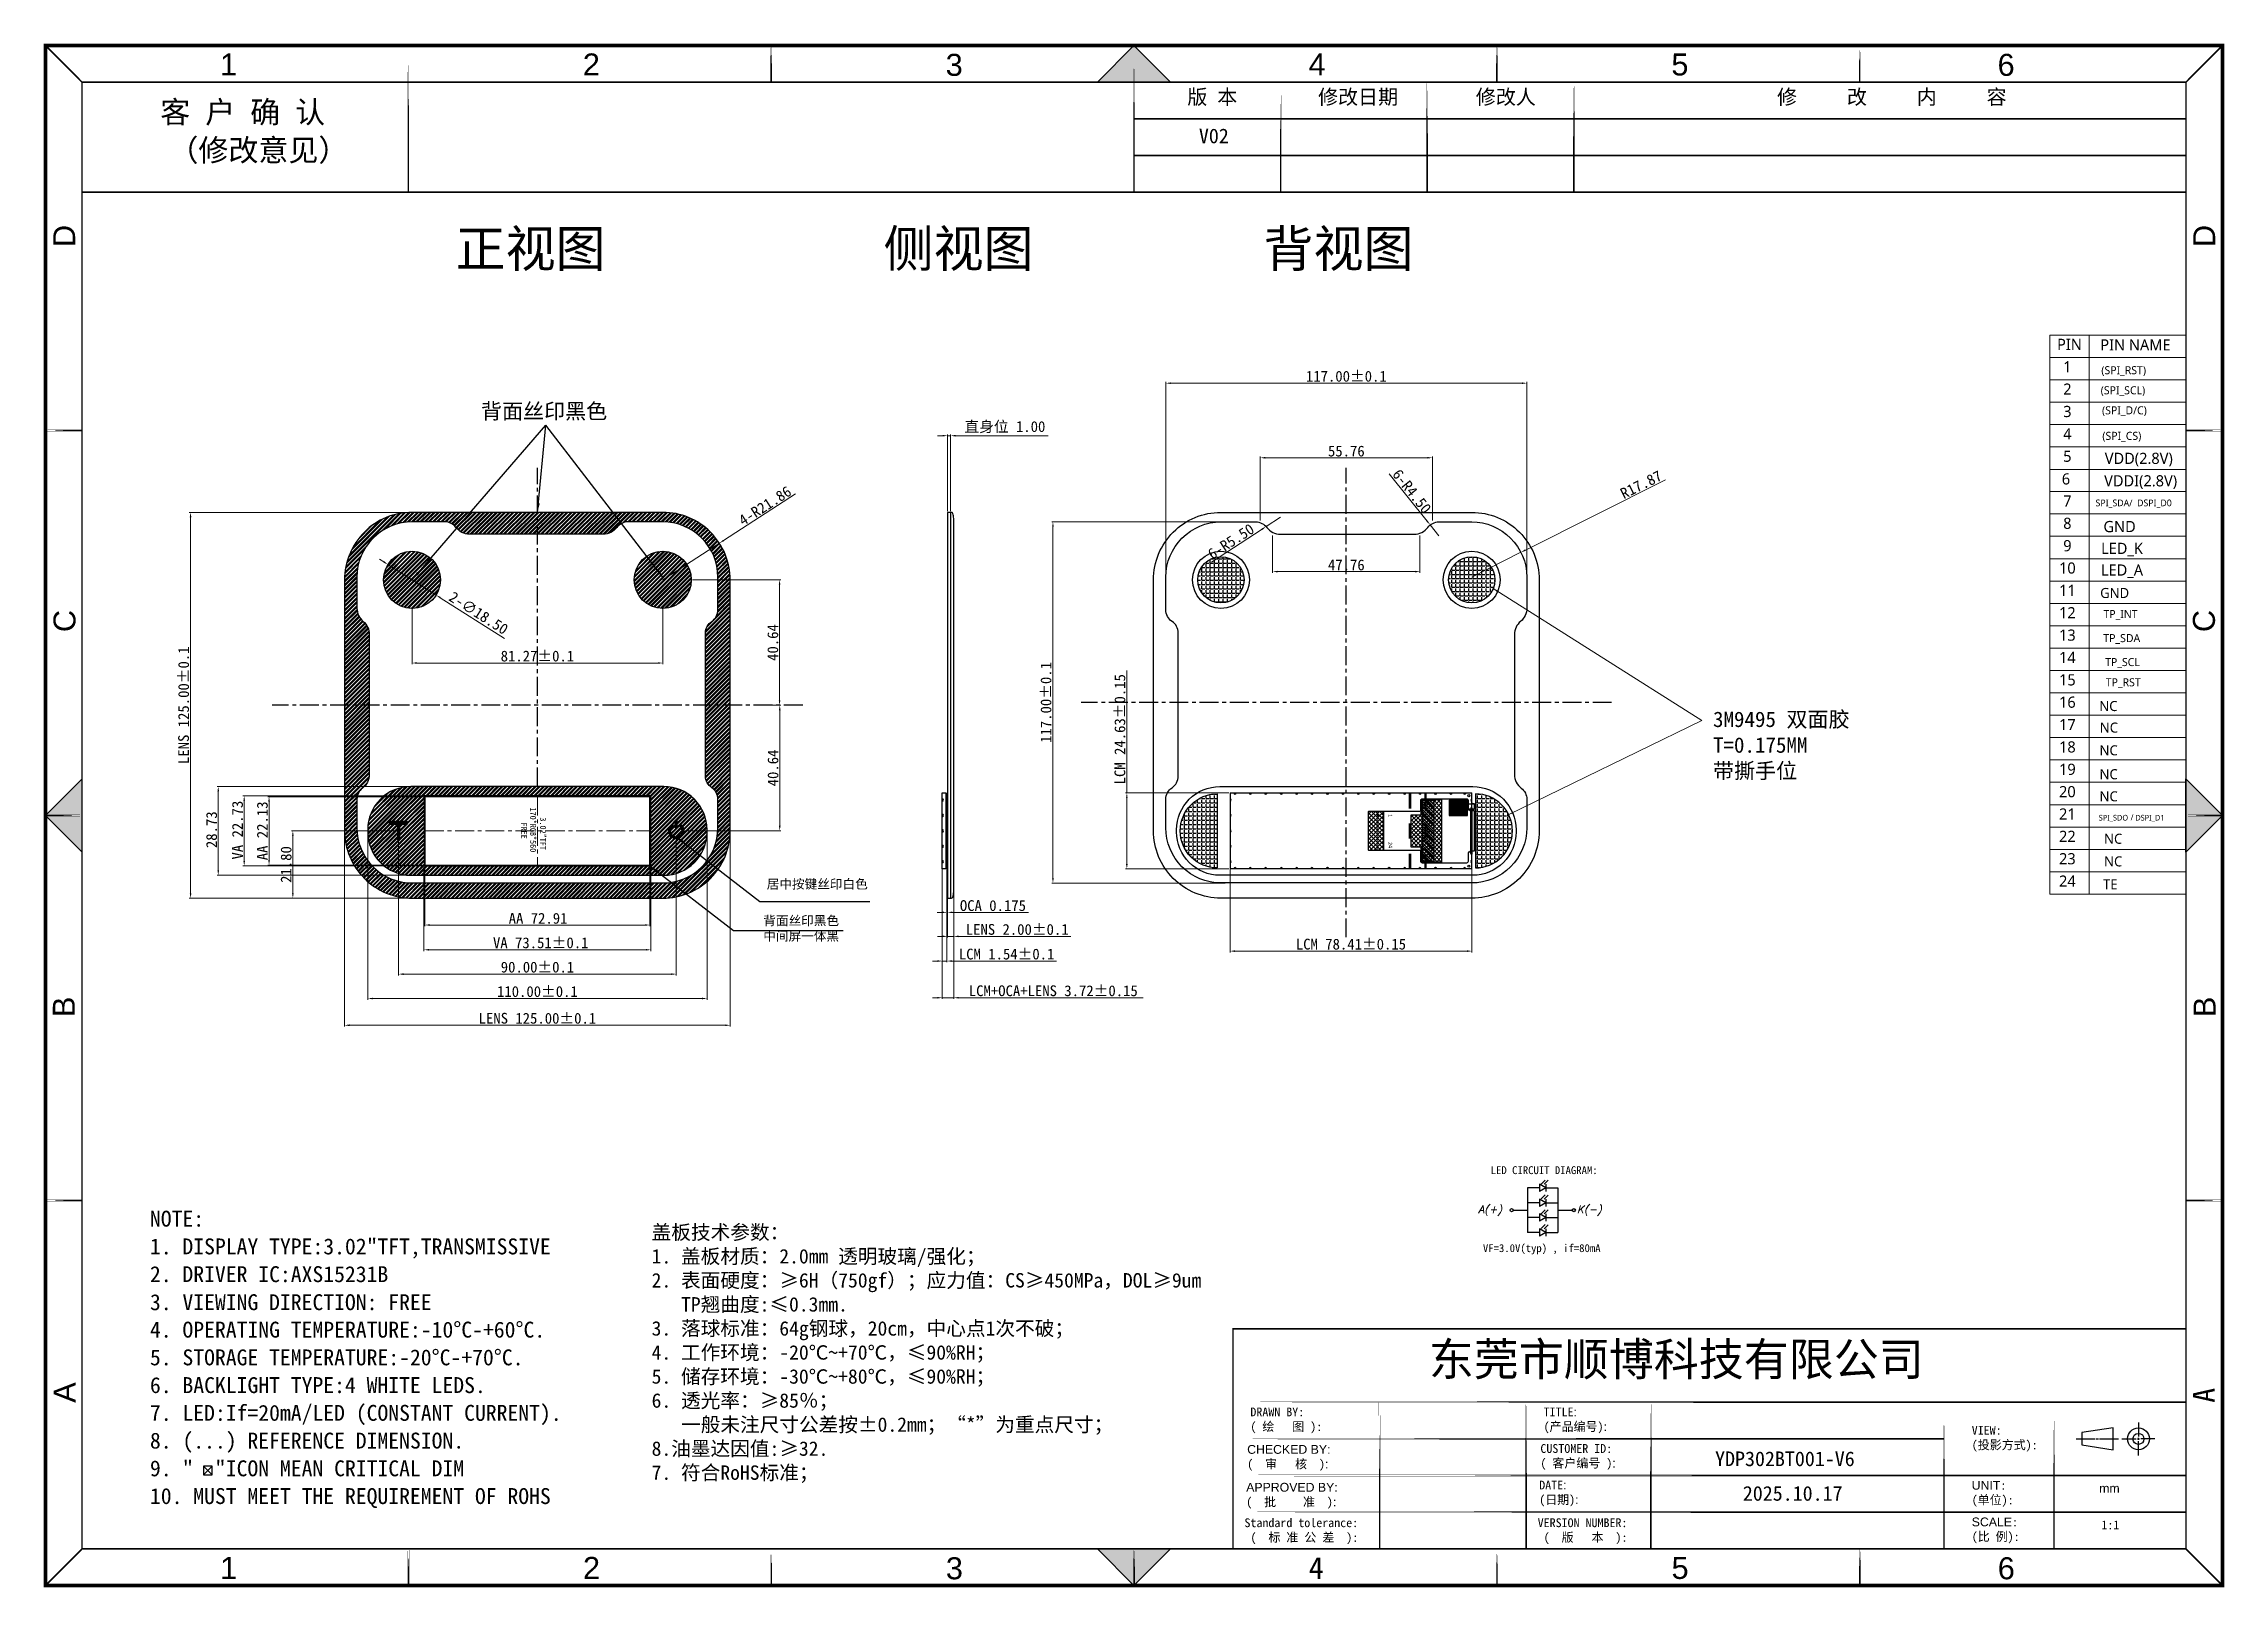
# Model space of a CAD drawing. Header units: millimetres. Extents: x -2122 to -327, y 418 to 918.
# Drawn here: x -1034 to -327, y 418 to 918 of the extents above; entities outside this region: 1.
import ezdxf

# ---------------------------------------------------------------- set-up
doc = ezdxf.new("R2010")
doc.units = ezdxf.units.MM
doc.header["$LTSCALE"] = 16.335
doc.header["$PDMODE"] = 3
doc.header["$PDSIZE"] = 0.3125
doc.linetypes.add('CENTER', pattern=[0.6, 0.375, -0.075, 0.075, -0.075])
doc.linetypes.add('DASHED', pattern=[0.2, 0.1, -0.1])
doc.layers.get('0').update_dxf_attribs({"linetype": 'CONTINUOUS'})
doc.layers.get('Defpoints').update_dxf_attribs({"linetype": 'CONTINUOUS'})
for name, color, linetype in [('Baseline.drawing', 1, 'CONTINUOUS'), ('BL-Housing', 7, 'CONTINUOUS'), ('COVER', 152, 'CONTINUOUS'), ('dim', 8, 'CONTINUOUS'), ('FPC', 33, 'CONTINUOUS'), ('FPC1', 30, 'CONTINUOUS'), ('layer 1', 7, 'CONTINUOUS'), ('胶框', 7, 'CONTINUOUS'), ('鑫视界图框', 3, 'CONTINUOUS'), ('铁框', 142, 'CONTINUOUS')]:
    doc.layers.add(name, color=color, linetype=linetype)
doc.layers.add('center', color=1, linetype='CENTER', lineweight=9)
doc.styles.add('Arial', font='arial.ttf')
doc.styles.add('C-E02$0$RT', font='ROMANT.SHX')
doc.styles.add('H', font='italic.shx', dxfattribs={"width": 0.75})
doc.styles.add('RD', font='romand.shx', dxfattribs={"width": 0.9})
doc.styles.add('ROMANS', font='romans.shx')
doc.styles.add('St', font='SimSun.ttf', dxfattribs={"height": 2})
doc.styles.get("Standard").update_dxf_attribs({"font": 'txt', "width": 0.8})
doc.styles.add('ZFF-雅黑', font='Microsoft YaHei.ttf')
doc.styles.add('宋', font='SimSun.ttf')
doc.styles.add('宋体', font='SimSun.ttf')
doc.styles.add('宝明', font='simhei.ttf')
doc.styles.add('黑体', font='simhei.ttf')
doc.dimstyles.new('SH', dxfattribs={"dimscale": 1.4, "dimtxt": 2.5, "dimasz": 2.5, "dimexe": 1.25, "dimexo": 0.625, "dimtad": 0, "dimdec": 1, "dimzin": 0, "dimdsep": 46, "dimtxsty": 'RD', "dimcen": 2.5, "dimadec": 0, "dimazin": 0, "dimtfac": 0.6, "dimtdec": 1, "dimtmove": 0, "dimatfit": 3, "dimfxl": 1, "dimtolj": 1, "dimarcsym": 0})
doc.dimstyles.get("Standard").update_dxf_attribs({"dimtxt": 2, "dimasz": 0.1875, "dimexe": 0.18, "dimexo": 0.0625, "dimgap": 0.09, "dimtad": 0, "dimtih": 1, "dimtoh": 1, "dimdsep": 46, "dimtxsty": 'Standard', "dimcen": 0.09, "dimadec": 0, "dimazin": 0, "dimtp": 0.05, "dimtm": 0.05, "dimtfac": 1, "dimtofl": 0, "dimtmove": 0, "dimatfit": 3, "dimfxl": 1, "dimtolj": 1, "dimarcsym": 0})
doc.dimstyles.new('STANDARD 03', dxfattribs={"dimscale": 0, "dimtxt": 1.5, "dimasz": 1.3, "dimexe": 0, "dimexo": 1, "dimgap": 0.5, "dimtad": 1, "dimzin": 0, "dimdsep": 46, "dimtxsty": 'ROMANS', "dimcen": 2, "dimclrd": 3, "dimclre": 3, "dimclrt": 3, "dimadec": 0, "dimazin": 0, "dimtfac": 1, "dimtmove": 0, "dimatfit": 3, "dimfxl": 0.8, "dimtolj": 1, "dimtzin": 0, "dimlwd": 9, "dimlwe": 9, "dimarcsym": 0})
doc.dimstyles.new('STANDARD 03$0', dxfattribs={"dimscale": 0, "dimtxt": 1.5, "dimasz": 1.3, "dimexe": 0.8, "dimexo": 0.5, "dimgap": 0.5, "dimtad": 1, "dimzin": 0, "dimdsep": 46, "dimtxsty": 'C-E02$0$RT', "dimcen": 1, "dimclrd": 3, "dimclre": 3, "dimclrt": 3, "dimadec": 0, "dimazin": 0, "dimtfac": 1, "dimtmove": 0, "dimatfit": 3, "dimfxl": 1, "dimtolj": 1, "dimtzin": 0, "dimlwd": -1, "dimarcsym": 0})
pattern_1 = [(45, (1261.1789, 78.9411), (-0.6735192, 0.6735192), []), (45, (1261.6279, 78.9411), (-0.6735192, 0.6735192), [])]
pattern_2 = [(0, (1176.122, 79.4676), (0, 1.397), [1.016, -0.381]), (90, (1176.122, 79.4676), (-1.397, 9e-17), [1.016, -0.381])]

msp = doc.modelspace()

# ---------------------------------------------------------------- texts
at = {"color": 0, "lineweight": 9, "style": 'ZFF-雅黑'}
msp.add_text('PIN NAME', height=3.6225, dxfattribs=at).set_placement((-366.866, 818.365))
at = {"color": 0, "linetype": 'Continuous', "style": '宝明'}
for s, p in [('1', (-597.615, 668.127)), ('24', (-597.615, 659.113))]:
    msp.add_text(s, height=1.25, rotation=270, dxfattribs=at).set_placement(p)
at = {"style": '宝明'}
msp.add_text('器件区', height=1.2474, rotation=270, dxfattribs=at).set_placement((-585.503, 665.09))
at = {"color": 3, "style": '宋体'}
for s, p in [('K', (-578.115, 671.324)), ('A', (-578.115, 669.683))]:
    msp.add_text(s, height=0.75, rotation=270, dxfattribs=at).set_placement(p)
at = {"color": 27, "style": '宋体'}
for s, p in [('K', (-578.115, 671.324)), ('A', (-578.115, 669.683))]:
    msp.add_text(s, height=0.75, rotation=270, dxfattribs=at).set_placement(p)
at = {"color": 4, "style": '宋体'}
for s, p in [('K', (-578.11, 671.324)), ('A', (-578.11, 669.683))]:
    msp.add_text(s, height=0.75, rotation=270, dxfattribs=at).set_placement(p)
at = {"attachment_point": 1, "style": 'Arial'}
for s, insert, char_height, width in [('{\\fSimHei|b0|i0|c134|p49;\\C4;正视图}', (-899.973, 857.321), 11.88, 335.77412), ('{\\fSimHei|b0|i0|c134|p49;\\C4;侧视图}', (-761.25, 857.321), 11.88, 335.77412), ('{\\fSimHei|b0|i0|c134|p49;\\C4;背视图}', (-638.113, 857.321), 11.88, 335.77412), ('{\\fSimHei|b0|i0|c134|p49;\\C4;东莞市顺博科技有限公司}', (-584.522, 496.909), 10.692, 236.76237)]:
    msp.add_mtext(s, dxfattribs=dict(at, insert=insert, char_height=char_height, width=width))
at = {"color": 0, "lineweight": 9, "attachment_point": 2, "style": 'ZFF-雅黑'}
for s, insert, char_height, width in [('PIN', (-376.853, 822.154), 3.6225, 2553.48762), ('1', (-377.546, 814.909), 3.623, 1275.53629), ('2', (-377.546, 807.664), 3.623, 1275.53629), ('3', (-377.546, 800.419), 3.623, 1275.53629), ('4', (-377.546, 793.173), 3.623, 1275.53629), ('5', (-377.546, 785.928), 3.623, 1275.53629), ('VDD(2.8V)', (-354.395, 785.226), 3.6225, 29.34381), ('6', (-377.99, 778.573), 3.623, 1275.53629), ('VDDI(2.8V)', (-353.795, 777.956), 3.6225, 30.95035), ('7', (-377.546, 771.438), 3.623, 1275.53629), ('8', (-377.546, 764.193), 3.623, 1275.53629), ('9', (-377.546, 756.948), 3.623, 1275.53629), ('GND', (-360.622, 763.135), 3.6225, 32.35149), ('10', (-377.546, 749.703), 3.6225, 1275.53629), ('LED_K', (-359.837, 756.063), 3.6225, 32.35149), ('11', (-377.546, 742.458), 3.6225, 1275.53629), ('LED_A', (-359.837, 749.048), 3.6225, 32.35149), ('12', (-377.546, 735.213), 3.6225, 1275.53629), ('13', (-377.546, 727.968), 3.6225, 1275.53629), ('14', (-377.546, 720.723), 3.6225, 1275.53629), ('15', (-377.546, 713.478), 3.6225, 1275.53629), ('16', (-377.546, 706.233), 3.6225, 1275.53629), ('17', (-377.546, 698.987), 3.6225, 1275.53629), ('18', (-377.546, 691.742), 3.6225, 1275.53629), ('19', (-377.546, 684.497), 3.6225, 1275.53629), ('20', (-377.546, 677.252), 3.6225, 1275.53629), ('21', (-377.546, 670.007), 3.6225, 1275.53629), ('22', (-377.546, 662.762), 3.6225, 1275.53629), ('23', (-377.546, 655.517), 3.6225, 1275.53629), ('24', (-377.546, 648.272), 3.6225, 1275.53629)]:
    msp.add_mtext(s, dxfattribs=dict(at, insert=insert, char_height=char_height, width=width))
at = {"color": 0, "attachment_point": 1, "style": 'ZFF-雅黑'}
for s, insert, char_height, width in [('(SPI_RST)', (-366.539, 813.276), 2.6082, 16.43184), ('(SPI_SCL)', (-366.736, 806.78), 2.6082, 16.43184), ('(SPI_D/C)', (-366.307, 800.284), 2.6082, 16.43184), ('(SPI_CS)', (-366.214, 792.013), 2.6082, 16.43184), ('SPI_SDA/', (-368.409, 770.076), 2.1735, 13.6932), ('DSPI_D0', (-354.943, 770.076), 2.1735, 13.6932), ('TP_INT', (-365.854, 734.286), 2.6082, 16.43184), ('TP_SDA', (-365.898, 726.483), 2.6082, 16.43184), ('TP_SCL', (-365.307, 718.73), 2.6082, 16.43184), ('TP_RST', (-365.107, 712.17), 2.6082, 16.43184), ('SPI_SDO', (-367.368, 667.911), 1.8258, 11.50229), ('DSPI_D1', (-355.508, 667.911), 1.8258, 11.50229)]:
    msp.add_mtext(s, dxfattribs=dict(at, insert=insert, char_height=char_height, width=width))
at = {"color": 3, "attachment_point": 1, "style": '宋'}
for s, width, insert, char_height in [('{\\C1;背面丝印黑色}', 50.04068, (-891.756, 801.223), 5), ('{\\C1;3M9495 双面胶 T=0.175MM\\P带撕手位}', 66.66162, (-492.409, 701.377), 5), ('{\\C256;\\c16777215;居中按键丝印白色}', 38.50295, (-799.115, 647.02), 3), ('{\\C1;背面丝印黑色\\P中间屏一体黑}', 38.50295, (-800.232, 635.17), 3)]:
    msp.add_mtext_dynamic_manual_height_columns(s, width=width, gutter_width=1, heights=[0], dxfattribs=dict(at, insert=insert, char_height=char_height))
at = {"color": 3, "char_height": 1.9404, "attachment_point": 1, "rotation": 270, "style": '宝明'}
for s, insert, width in [('FREE', (-876.803, 665.433), 5.84149), ('170*RGB*560', (-873.869, 670.306), 15.48155), ('3.02"TFT', (-870.64, 667.096), 15.48155)]:
    msp.add_mtext(s, dxfattribs=dict(at, insert=insert, width=width))
at = {"layer": 'dim', "color": 7, "linetype": 'Continuous', "true_color": 0xffffff, "style": '宝明'}
for s, height, p in [('NOTE:', 5.162, (-999.046, 534.506)), ('1. DISPLAY TYPE:3.02"TFT,TRANSMISSIVE', 5.16202, (-999.046, 525.518)), ('2. DRIVER IC:AXS15231B', 5.16202, (-999.046, 516.531)), ('3. VIEWING DIRECTION: FREE', 5.16202, (-999.046, 507.445)), ('4. OPERATING TEMPERATURE:-10%%DC-+60%%DC.', 5.16202, (-999.046, 498.555)), ('5. STORAGE TEMPERATURE:-20%%DC-+70%%DC.', 5.16202, (-999.046, 489.568)), ('6. BACKLIGHT TYPE:4 WHITE LEDS.', 5.16202, (-999.046, 480.58)), ('7. LED:If=20mA/LED (CONSTANT CURRENT).', 5.16202, (-999.046, 471.593)), ('8. (...) REFERENCE DIMENSION.', 5.16202, (-999.046, 462.605)), ('9. "  "ICON MEAN CRITICAL DIM', 5.16202, (-999.046, 453.618)), ('10. MUST MEET THE REQUIREMENT OF ROHS', 5.16202, (-999.046, 444.63))]:
    msp.add_text(s, height=height, dxfattribs=at).set_placement(p)
at = {"layer": 'dim', "color": 0, "attachment_point": 2, "style": 'ZFF-雅黑'}
for s, insert, char_height, width in [('GND', (-362.227, 741.426), 3.2507, 32.35149), ('NC', (-364.249, 704.802), 3.2507, 32.35149), ('NC', (-364.087, 697.818), 3.2507, 32.35149), ('NC', (-364.176, 690.455), 3.2507, 32.35149), ('NC', (-364.174, 682.715), 3.2507, 32.35149), ('NC', (-364.174, 675.542), 3.2507, 32.35149), ('/', (-356.573, 668.09), 1.95, 19.4109), ('NC', (-362.698, 661.797), 3.2507, 32.35149), ('NC', (-362.698, 654.469), 3.2507, 32.35149), ('TE', (-363.629, 647.024), 3.2507, 32.35149)]:
    msp.add_mtext(s, dxfattribs=dict(at, insert=insert, char_height=char_height, width=width))
at = {"layer": 'dim', "color": 4, "insert": (-836.443, 535.033), "char_height": 4.67212, "width": 235.26951, "attachment_point": 1, "style": 'St'}
msp.add_mtext('盖板技术参数：    \\P1. 盖板材质：2.0mm {\\C256;透明玻璃/强化}；\\P2. {\\C256;表面硬度：\\C1;≥6H（750gf）\\C256;；应力值：\\C1;CS≥450MPa，DOL≥9um\\P   }TP翘曲度:≤0.3mm.\\P3. 落球标准：64g钢球，20cm，中心点1次不破；\\P4. 工作环境：-20℃~+70℃，≤90%RH；\\P5. 储存环境：-30℃~+80℃，≤90%RH；\\P6. 透光率：≥85％；\\P   一般未注尺寸公差按±0.2mm；“{\\C0;*}”为重点尺寸；\\P8.油墨达因值:≥32.\\P7. 符合RoHS标准；', dxfattribs=at)
at = {"layer": 'FPC', "color": 2}
for s, height, style, p in [('LED CIRCUIT DIAGRAM:', 2.54827, '宝明', (-564.463, 551.526)), ('A(+)', 2.4883, 'H', (-568.487, 538.861)), ('K(-)', 2.4883, 'H', (-536.488, 538.861)), ('VF=3.0V(typ) , if=80mA', 2.54827, '宝明', (-566.984, 526.267))]:
    msp.add_text(s, height=height, dxfattribs=dict(at, style=style)).set_placement(p)
at = {"layer": 'FPC1', "style": '宋体'}
for s, p in [('K', (-574.654, 671.324)), ('K', (-574.654, 671.324)), ('A', (-574.654, 669.683)), ('A', (-574.654, 669.683))]:
    msp.add_text(s, height=0.75, rotation=270, dxfattribs=at).set_placement(p)
at = {"layer": 'FPC1', "color": 0, "style": '宋体'}
for s, p in [('K', (-574.649, 671.324)), ('A', (-574.649, 669.683))]:
    msp.add_text(s, height=0.75, rotation=270, dxfattribs=at).set_placement(p)
at = {"layer": '鑫视界图框', "color": 3, "char_height": 7.128, "width": 2.99785, "attachment_point": 1, "style": '黑体'}
for s, insert in [('{\\fArial|b0|i0|c0|p34;1}', (-976.354, 914.594)), ('{\\fArial|b0|i0|c0|p34;2}', (-858.742, 914.594)), ('{\\fArial|b0|i0|c0|p34;3}', (-741.13, 914.475)), ('{\\fArial|b0|i0|c0|p34;4}', (-623.518, 914.594)), ('{\\fArial|b0|i0|c0|p34;5}', (-505.906, 914.594)), ('{\\fArial|b0|i0|c0|p34;6}', (-400.174, 914.475)), ('{\\fArial|b0|i0|c0|p34;1}', (-976.296, 427.501)), ('{\\fArial|b0|i0|c0|p34;2}', (-858.684, 427.501)), ('{\\fArial|b0|i0|c0|p34;3}', (-741.072, 427.383)), ('{\\fSimHei|b0|i0|c0|p49;4}', (-623.46, 427.501)), ('{\\fArial|b0|i0|c0|p34;5}', (-505.848, 427.501)), ('{\\fArial|b0|i0|c0|p34;6}', (-400.116, 427.383))]:
    msp.add_mtext(s, dxfattribs=dict(at, insert=insert))
at = {"layer": '鑫视界图框', "color": 3, "lineweight": 0, "attachment_point": 1, "style": '黑体'}
for s, insert, char_height, width in [('{\\fSimHei|b0|i0|c134|p49;客 户 确 认}', (-995.705, 899.17), 7.128, 72.00724), ('版 本', (-662.79, 902.897), 4.752, 72.00724), ('{\\fSimHei|b0|i0|c134|p49;修改日期}', (-620.414, 902.897), 4.752, 72.00724), ('{\\fSimHei|b0|i0|c134|p49;修改人}', (-569.279, 902.897), 4.752, 72.00724), ('{\\fSimHei|b0|i0|c134|p49;修     改     内     容}', (-471.654, 902.897), 4.752, 186.91135), ('（修改意见）', (-993.058, 886.851), 7.128, 72.00724), ('{\\fSimHei|b0|i0|c134|p49;V02}', (-659.053, 890.261), 4.752, 72.00724), ('{\\C256;DRAWN BY:\\P( 绘   图 ):}', (-642.362, 475.901), 2.8512, 63.72939), ('{\\fSimHei|b0|i0|c0|p49;\\C256;TITLE\\fArial|b0|i0|c0|p34;:\\P\\fSimHei|b0|i0|c0|p49;(\\fSimHei|b0|i0|c134|p49;产品编号\\fSimHei|b0|i0|c0|p49;)\\fArial|b0|i0|c0|p34;:}', (-547.322, 475.901), 2.8512, 63.72939), ('{\\fSimHei|b0|i0|c0|p49;\\C256;VIEW:\\P(\\fSimHei|b0|i0|c134|p49;投影方式\\fSimHei|b0|i0|c0|p49;):}', (-408.551, 469.966), 2.8512, 63.72939), ('{\\fArial|b0|i0|c0|p34;\\C256;CHECKED BY:\\P\\fSimHei|b0|i0|c0|p49;(\\fSimHei|b0|i0|c134|p49;  审   核  \\fSimHei|b0|i0|c0|p49;)\\fArial|b0|i0|c0|p34;:}', (-643.4, 463.759), 2.8512, 63.72939), ('{\\fSimHei|b0|i0|c0|p49;\\C256;CUSTOMER\\fSimHei|b0|i0|c134|p49; \\fSimHei|b0|i0|c0|p49;ID:\\fArial|b0|i0|c0|p34;\\P\\fSimHei|b0|i0|c0|p49;(\\fSimHei|b0|i0|c134|p49; 客户编号 \\fSimHei|b0|i0|c0|p49;)\\fArial|b0|i0|c0|p34;:}', (-548.36, 464.051), 2.8512, 63.72939), ('{\\C0;YDP302BT001-V6}', (-491.732, 461.665), 4.752, 102.47365), ('{\\fArial|b0|i0|c0|p34;\\C256;APPROVED BY:\\P\\fSimHei|b0|i0|c0|p49;(\\fSimHei|b0|i0|c134|p49;  批   \\H0.4167x; \\H2.4x; 准  \\fSimHei|b0|i0|c0|p49;)\\fArial|b0|i0|c0|p34;:}', (-643.711, 451.488), 2.8512, 63.72939), ('{\\fSimHei|b0|i0|c0|p49;\\C256;DATE\\fArial|b0|i0|c0|p34;:\\P\\fSimHei|b0|i0|c0|p49;(\\fSimHei|b0|i0|c134|p49;日期\\fSimHei|b0|i0|c0|p49;\\H1x;)\\fArial|b0|i0|c0|p34;:}', (-548.741, 452.216), 2.8512, 63.72939), ('{\\C0;2025.10.17}', (-482.743, 450.461), 4.752, 22.95379), ('{\\fArial|b0|i0|c0|p34;\\C256;UNIT\\fSimHei|b0|i0|c0|p49;:\\P(\\fSimHei|b0|i0|c134|p49;单位\\fSimHei|b0|i0|c0|p49;):}', (-408.551, 452.141), 2.8512, 63.72939), ('{\\fArial|b0|i0|c0|p34;\\C256;mm}', (-367.231, 451.167), 2.8512, 63.72939), ('{\\fSimHei|b0|i0|c134|p49;\\C256;Standard tolerance\\fSimHei|b0|i0|c0|p49;:\\fSimHei|b0|i0|c134|p49;\\P \\fSimHei|b0|i0|c0|p49;(\\fSimHei|b0|i0|c134|p49;  标 准 公 差  \\fSimHei|b0|i0|c0|p49;):}', (-644.28, 440.002), 2.8512, 63.72939), ('{\\fSimHei|b0|i0|c134|p49;\\C256;VERSION NUMBER\\fSimHei|b0|i0|c0|p49;:\\fSimHei|b0|i0|c134|p49;\\P \\fSimHei|b0|i0|c0|p49;(\\fSimHei|b0|i0|c134|p49;  版   本  \\fSimHei|b0|i0|c0|p49;):}', (-549.24, 440.002), 2.8512, 63.72939), ('{\\fArial|b0|i0|c0|p34;\\C256;SCALE\\fSimHei|b0|i0|c0|p49;:\\P(\\fSimHei|b0|i0|c134|p49;比 例\\fSimHei|b0|i0|c0|p49;):}', (-408.551, 440.261), 2.8512, 63.72939), ('{\\fSimHei|b0|i0|c0|p49;\\C256;1:1}', (-366.516, 439.287), 2.8512, 63.72939)]:
    msp.add_mtext(s, dxfattribs=dict(at, insert=insert, char_height=char_height, width=width))
at = {"layer": '鑫视界图框', "color": 3, "char_height": 7.128, "width": 30.27254, "attachment_point": 1, "rotation": 90, "style": '黑体'}
for s, insert in [('{\\fArial|b0|i0|c0|p34;D}', (-1030.406, 851.868)), ('{\\fArial|b0|i0|c0|p34;D}', (-336.755, 851.868)), ('{\\fArial|b0|i0|c0|p34;C}', (-1030.311, 727.128)), ('{\\fArial|b0|i0|c0|p34;C}', (-336.85, 727.128)), ('{\\fArial|b0|i0|c0|p34;B}', (-1030.527, 602.387)), ('{\\fArial|b0|i0|c0|p34;B}', (-336.634, 602.387)), ('{\\fArial|b0|i0|c0|p34;A}', (-1030.284, 477.435)), ('A', (-336.878, 477.435))]:
    msp.add_mtext(s, dxfattribs=dict(at, insert=insert))

# ---------------------------------------------------------------- blocks, each defined once
blk = doc.blocks.new('*D45')
at = {"color": 3, "lineweight": 9, "transparency": 16777216}
for p, q in [((-635.14, 758.44), (-635.14, 746.32)), ((-587.38, 758.44), (-587.38, 746.32)), ((-588.98, 746.72), (-633.54, 746.72))]:
    blk.add_line(p, q, dxfattribs=at)
at = {"color": 3, "transparency": 16777216}
for points in [[(-633.54, 746.99), (-633.54, 746.45), (-635.14, 746.72)], [(-588.98, 746.99), (-588.98, 746.45), (-587.38, 746.72)]]:
    blk.add_solid(points, dxfattribs=at)
at = {"layer": 'Defpoints', "color": 0, "transparency": 16777216}
for p in [(-635.14, 758.84), (-587.38, 758.84), (-635.14, 746.72)]:
    blk.add_point(p, dxfattribs=at)
at = {"color": 3, "transparency": 16777216, "insert": (-611.26, 748.87), "char_height": 3.5, "attachment_point": 5, "style": '宝明'}
blk.add_mtext('\\A1;47.76', dxfattribs=at)
blk = doc.blocks.new('*D46')
at = {"color": 3, "lineweight": 9, "transparency": 16777216}
for p, q in [((-639.14, 763.24), (-639.14, 784.01)), ((-584.98, 783.61), (-637.54, 783.61)), ((-583.38, 763.24), (-583.38, 784.01))]:
    blk.add_line(p, q, dxfattribs=at)
at = {"color": 3, "transparency": 16777216}
for points in [[(-637.54, 783.88), (-637.54, 783.35), (-639.14, 783.61)], [(-584.98, 783.88), (-584.98, 783.35), (-583.38, 783.61)]]:
    blk.add_solid(points, dxfattribs=at)
at = {"layer": 'Defpoints', "color": 0, "transparency": 16777216}
for p in [(-639.14, 783.61), (-639.14, 762.84), (-583.38, 762.84)]:
    blk.add_point(p, dxfattribs=at)
at = {"color": 3, "transparency": 16777216, "insert": (-611.26, 785.76), "char_height": 3.5, "attachment_point": 5, "style": '宝明'}
blk.add_mtext('\\A1;55.76', dxfattribs=at)
blk = doc.blocks.new('*D84')
at = {"color": 3, "lineweight": 9, "transparency": 16777216}
for p, q in [((-935.96, 662.39), (-935.96, 599.35)), ((-810.96, 662.39), (-810.96, 599.35)), ((-934.36, 599.75), (-812.56, 599.75))]:
    blk.add_line(p, q, dxfattribs=at)
at = {"color": 3, "transparency": 16777216}
for points in [[(-934.36, 600.02), (-934.36, 599.49), (-935.96, 599.75)], [(-812.56, 600.02), (-812.56, 599.49), (-810.96, 599.75)]]:
    blk.add_solid(points, dxfattribs=at)
at = {"layer": 'Defpoints', "color": 0, "transparency": 16777216}
for p in [(-935.96, 662.79), (-810.96, 662.79), (-810.96, 599.75)]:
    blk.add_point(p, dxfattribs=at)
at = {"color": 3, "transparency": 16777216, "insert": (-873.46, 601.99), "char_height": 3.5, "attachment_point": 5, "style": '宝明'}
blk.add_mtext('\\A1;LENS 125.00%%P0.1', dxfattribs=at)
blk = doc.blocks.new('*D85')
at = {"color": 3, "lineweight": 9, "transparency": 16777216}
for p, q in [((-928.46, 661.96), (-928.46, 608.01)), ((-818.46, 661.96), (-818.46, 608.01)), ((-926.86, 608.41), (-820.06, 608.41))]:
    blk.add_line(p, q, dxfattribs=at)
at = {"color": 3, "transparency": 16777216}
for points in [[(-926.86, 608.68), (-926.86, 608.15), (-928.46, 608.41)], [(-820.06, 608.68), (-820.06, 608.15), (-818.46, 608.41)]]:
    blk.add_solid(points, dxfattribs=at)
at = {"layer": 'Defpoints', "color": 0, "transparency": 16777216}
for p in [(-928.46, 662.36), (-818.46, 662.36), (-818.46, 608.41)]:
    blk.add_point(p, dxfattribs=at)
at = {"color": 3, "transparency": 16777216, "insert": (-873.46, 610.65), "char_height": 3.5, "attachment_point": 5, "style": '宝明'}
blk.add_mtext('\\A1;110.00%%P0.1', dxfattribs=at)
blk = doc.blocks.new('*D86')
at = {"color": 3, "lineweight": 9, "transparency": 16777216}
for p, q in [((-918.46, 659.33), (-918.46, 615.92)), ((-828.45, 659.79), (-828.45, 615.92)), ((-916.86, 616.32), (-830.05, 616.32))]:
    blk.add_line(p, q, dxfattribs=at)
at = {"color": 3, "transparency": 16777216}
for points in [[(-916.86, 616.58), (-916.86, 616.05), (-918.46, 616.32)], [(-830.05, 616.58), (-830.05, 616.05), (-828.45, 616.32)]]:
    blk.add_solid(points, dxfattribs=at)
at = {"layer": 'Defpoints', "color": 0, "transparency": 16777216}
for p in [(-918.46, 659.73), (-828.45, 660.19), (-828.45, 616.32)]:
    blk.add_point(p, dxfattribs=at)
at = {"color": 3, "transparency": 16777216, "insert": (-873.44, 618.56), "char_height": 3.5, "attachment_point": 5, "style": '宝明'}
blk.add_mtext('\\A1;90.00%%P0.1', dxfattribs=at)
blk = doc.blocks.new('*D87')
at = {"color": 3, "lineweight": 9, "transparency": 16777216}
for p, q in [((-913.09, 765.93), (-986.28, 765.93)), ((-985.88, 642.53), (-985.88, 764.33)), ((-914.5, 640.93), (-986.28, 640.93))]:
    blk.add_line(p, q, dxfattribs=at)
at = {"color": 3, "transparency": 16777216}
for points in [[(-986.15, 764.33), (-985.61, 764.33), (-985.88, 765.93)], [(-986.15, 642.53), (-985.61, 642.53), (-985.88, 640.93)]]:
    blk.add_solid(points, dxfattribs=at)
at = {"layer": 'Defpoints', "color": 0, "transparency": 16777216}
for p in [(-985.88, 765.93), (-912.69, 765.93), (-914.1, 640.93)]:
    blk.add_point(p, dxfattribs=at)
at = {"color": 3, "transparency": 16777216, "insert": (-988.12, 703.43), "char_height": 3.5, "attachment_point": 5, "rotation": 90, "style": '宝明'}
blk.add_mtext('\\A1;LENS 125.00%%P0.1', dxfattribs=at)
blk = doc.blocks.new('*D88')
at = {"color": 3, "lineweight": 9, "transparency": 16777216}
for p, q in [((-919.26, 662.73), (-953.13, 662.73)), ((-952.73, 642.53), (-952.73, 661.13)), ((-936.36, 640.93), (-953.13, 640.93))]:
    blk.add_line(p, q, dxfattribs=at)
at = {"color": 3, "transparency": 16777216}
for points in [[(-953, 661.13), (-952.46, 661.13), (-952.73, 662.73)], [(-953, 642.53), (-952.46, 642.53), (-952.73, 640.93)]]:
    blk.add_solid(points, dxfattribs=at)
at = {"layer": 'Defpoints', "color": 0, "transparency": 16777216}
for p in [(-952.73, 662.73), (-918.86, 662.73), (-935.96, 640.93)]:
    blk.add_point(p, dxfattribs=at)
at = {"color": 3, "transparency": 16777216, "insert": (-954.9, 651.83), "char_height": 3.5, "attachment_point": 5, "rotation": 90, "style": '宝明'}
blk.add_mtext('\\A1;21.80', dxfattribs=at)
blk = doc.blocks.new('*D89')
at = {"color": 3, "lineweight": 9, "transparency": 16777216}
for p, q in [((-911.9, 677.09), (-977.3, 677.09)), ((-976.9, 649.96), (-976.9, 675.49)), ((-914.86, 648.36), (-977.3, 648.36))]:
    blk.add_line(p, q, dxfattribs=at)
at = {"color": 3, "transparency": 16777216}
for points in [[(-977.17, 675.49), (-976.64, 675.49), (-976.9, 677.09)], [(-977.17, 649.96), (-976.64, 649.96), (-976.9, 648.36)]]:
    blk.add_solid(points, dxfattribs=at)
at = {"layer": 'Defpoints', "color": 0, "transparency": 16777216}
for p in [(-976.9, 677.09), (-911.5, 677.09), (-914.46, 648.36)]:
    blk.add_point(p, dxfattribs=at)
at = {"color": 3, "transparency": 16777216, "insert": (-979.05, 663.1), "char_height": 3.5, "attachment_point": 5, "rotation": 90, "style": '宝明'}
blk.add_mtext('\\A1;28.73', dxfattribs=at)
blk = doc.blocks.new('*D90')
at = {"color": 3, "lineweight": 9, "transparency": 16777216}
for p, q in [((-800.88, 703.43), (-794.51, 703.43)), ((-794.91, 664.39), (-794.91, 701.83)), ((-825.53, 662.79), (-794.51, 662.79))]:
    blk.add_line(p, q, dxfattribs=at)
at = {"color": 3, "transparency": 16777216}
for points in [[(-795.18, 701.83), (-794.64, 701.83), (-794.91, 703.43)], [(-795.18, 664.39), (-794.64, 664.39), (-794.91, 662.79)]]:
    blk.add_solid(points, dxfattribs=at)
at = {"layer": 'Defpoints', "color": 0, "transparency": 16777216}
for p in [(-801.28, 703.43), (-794.91, 703.43), (-825.93, 662.79)]:
    blk.add_point(p, dxfattribs=at)
at = {"color": 3, "transparency": 16777216, "insert": (-797.08, 683.11), "char_height": 3.5, "attachment_point": 5, "rotation": 90, "style": '宝明'}
blk.add_mtext('\\A1;40.64', dxfattribs=at)
blk = doc.blocks.new('*D92')
at = {"color": 3, "lineweight": 9, "transparency": 16777216}
for p, q in [((-914.09, 734.94), (-914.09, 716.71)), ((-832.82, 734.94), (-832.82, 716.71)), ((-912.49, 717.11), (-834.42, 717.11))]:
    blk.add_line(p, q, dxfattribs=at)
at = {"color": 3, "transparency": 16777216}
for points in [[(-912.49, 717.38), (-912.49, 716.85), (-914.09, 717.11)], [(-834.42, 717.38), (-834.42, 716.85), (-832.82, 717.11)]]:
    blk.add_solid(points, dxfattribs=at)
at = {"layer": 'Defpoints', "color": 0, "transparency": 16777216}
for p in [(-914.09, 735.34), (-832.82, 735.34), (-832.82, 717.11)]:
    blk.add_point(p, dxfattribs=at)
at = {"color": 3, "transparency": 16777216, "insert": (-873.46, 719.35), "char_height": 3.5, "attachment_point": 5, "style": '宝明'}
blk.add_mtext('\\A1;81.27%%P0.1', dxfattribs=at)
blk = doc.blocks.new('*D93')
at = {"color": 3, "lineweight": 9, "transparency": 16777216}
for p, q in [((-823.17, 744.07), (-794.57, 744.07)), ((-794.97, 705.03), (-794.97, 742.47)), ((-795.28, 703.43), (-795.37, 703.43))]:
    blk.add_line(p, q, dxfattribs=at)
at = {"color": 3, "transparency": 16777216}
for points in [[(-795.23, 742.47), (-794.7, 742.47), (-794.97, 744.07)], [(-795.23, 705.03), (-794.7, 705.03), (-794.97, 703.43)]]:
    blk.add_solid(points, dxfattribs=at)
at = {"layer": 'Defpoints', "color": 0, "transparency": 16777216}
for p in [(-823.57, 744.07), (-794.97, 744.07), (-794.88, 703.43)]:
    blk.add_point(p, dxfattribs=at)
at = {"color": 3, "transparency": 16777216, "insert": (-797.14, 723.75), "char_height": 3.5, "attachment_point": 5, "rotation": 90, "style": '宝明'}
blk.add_mtext('\\A1;40.64', dxfattribs=at)
blk = doc.blocks.new('*D94')
at = {"color": 3, "lineweight": 9, "transparency": 16777216}
for p, q in [((-923.26, 749.87), (-924.61, 750.73)), ((-921.91, 749.01), (-906.28, 739.12)), ((-884.09, 725.07), (-904.93, 738.26))]:
    blk.add_line(p, q, dxfattribs=at)
at = {"color": 3, "transparency": 16777216}
for points in [[(-923.12, 750.1), (-923.4, 749.64), (-921.91, 749.01)], [(-904.78, 738.49), (-905.07, 738.04), (-906.28, 739.12)]]:
    blk.add_solid(points, dxfattribs=at)
at = {"layer": 'Defpoints', "color": 0, "transparency": 16777216}
for p in [(-921.91, 749.01), (-906.28, 739.12)]:
    blk.add_point(p, dxfattribs=at)
at = {"color": 3, "transparency": 16777216, "insert": (-892.52, 733.31), "char_height": 3.5, "attachment_point": 5, "rotation": 327.66076, "style": '宝明'}
blk.add_mtext('\\A1;2-∅18.50', dxfattribs=at)
blk = doc.blocks.new('*D95')
at = {"color": 3, "lineweight": 9, "transparency": 16777216}
for p, q in [((-789.81, 771.89), (-813.12, 756.81)), ((-832.82, 744.07), (-814.47, 755.94))]:
    blk.add_line(p, q, dxfattribs=at)
at = {"color": 3, "transparency": 16777216}
blk.add_solid([(-813.27, 757.03), (-812.98, 756.59), (-814.47, 755.94)], dxfattribs=at)
at = {"layer": 'Defpoints', "color": 0, "transparency": 16777216}
for p in [(-814.47, 755.94), (-832.82, 744.07)]:
    blk.add_point(p, dxfattribs=at)
at = {"color": 3, "transparency": 16777216, "insert": (-799.69, 768.06), "char_height": 3.5, "attachment_point": 5, "rotation": 32.9035, "style": '宝明'}
blk.add_mtext('\\A1;4-R21.86', dxfattribs=at)
blk = doc.blocks.new('*D96')
at = {"color": 3, "lineweight": 9, "transparency": 16777216}
for p, q in [((-669.76, 741.14), (-669.76, 808.17)), ((-668.16, 807.77), (-554.36, 807.77)), ((-552.76, 741.14), (-552.76, 808.17))]:
    blk.add_line(p, q, dxfattribs=at)
at = {"color": 3, "transparency": 16777216}
for points in [[(-668.16, 808.03), (-668.16, 807.5), (-669.76, 807.77)], [(-554.36, 808.03), (-554.36, 807.5), (-552.76, 807.77)]]:
    blk.add_solid(points, dxfattribs=at)
at = {"layer": 'Defpoints', "color": 0, "transparency": 16777216}
for p in [(-552.76, 807.77), (-669.76, 740.74), (-552.76, 740.74)]:
    blk.add_point(p, dxfattribs=at)
at = {"color": 3, "transparency": 16777216, "insert": (-611.26, 810), "char_height": 3.5, "attachment_point": 5, "style": '宝明'}
blk.add_mtext('\\A1;117.00%%P0.1', dxfattribs=at)
blk = doc.blocks.new('*D97')
at = {"color": 3, "lineweight": 9, "transparency": 16777216}
for p, q in [((-650.51, 762.84), (-706.76, 762.84)), ((-706.36, 761.24), (-706.36, 647.44)), ((-650.51, 645.84), (-706.76, 645.84))]:
    blk.add_line(p, q, dxfattribs=at)
at = {"color": 3, "transparency": 16777216}
for points in [[(-706.62, 761.24), (-706.09, 761.24), (-706.36, 762.84)], [(-706.62, 647.44), (-706.09, 647.44), (-706.36, 645.84)]]:
    blk.add_solid(points, dxfattribs=at)
at = {"layer": 'Defpoints', "color": 0, "transparency": 16777216}
for p in [(-650.11, 762.84), (-706.36, 645.84), (-650.11, 645.84)]:
    blk.add_point(p, dxfattribs=at)
at = {"color": 3, "transparency": 16777216, "insert": (-708.6, 704.34), "char_height": 3.5, "attachment_point": 5, "rotation": 90, "style": '宝明'}
blk.add_mtext('\\A1;117.00%%P0.1', dxfattribs=at)
blk = doc.blocks.new('*D98')
at = {"color": 3, "lineweight": 9, "transparency": 16777216}
for p, q in [((-507.83, 776.46), (-553.22, 753.7)), ((-570.63, 744.97), (-554.65, 752.98))]:
    blk.add_line(p, q, dxfattribs=at)
at = {"color": 3, "transparency": 16777216}
blk.add_solid([(-553.34, 753.94), (-553.1, 753.46), (-554.65, 752.98)], dxfattribs=at)
at = {"layer": 'Defpoints', "color": 0, "transparency": 16777216}
for p in [(-554.65, 752.98), (-570.63, 744.97)]:
    blk.add_point(p, dxfattribs=at)
at = {"color": 3, "transparency": 16777216, "insert": (-515.72, 774.91), "char_height": 3.5, "attachment_point": 5, "rotation": 26.62942, "style": '宝明'}
blk.add_mtext('\\A1;R17.87', dxfattribs=at)
blk = doc.blocks.new('*D99')
at = {"color": 3, "lineweight": 9, "transparency": 16777216}
for p, q in [((-682.4, 675.04), (-682.4, 714.68)), ((-649.36, 675.04), (-682.8, 675.04)), ((-682.4, 652.01), (-682.4, 673.44)), ((-649.36, 650.41), (-682.8, 650.41))]:
    blk.add_line(p, q, dxfattribs=at)
at = {"color": 3, "transparency": 16777216}
for points in [[(-682.67, 673.44), (-682.14, 673.44), (-682.4, 675.04)], [(-682.67, 652.01), (-682.14, 652.01), (-682.4, 650.41)]]:
    blk.add_solid(points, dxfattribs=at)
at = {"layer": 'Defpoints', "color": 0, "transparency": 16777216}
for p in [(-682.4, 675.04), (-648.96, 675.04), (-648.96, 650.41)]:
    blk.add_point(p, dxfattribs=at)
at = {"color": 3, "transparency": 16777216, "insert": (-684.64, 695.66), "char_height": 3.5, "attachment_point": 5, "rotation": 90, "style": '宝明'}
blk.add_mtext('\\A1;LCM 24.63%%P0.15', dxfattribs=at)
blk = doc.blocks.new('*D100')
at = {"color": 3, "lineweight": 9, "transparency": 16777216}
for p, q in [((-648.96, 654.63), (-648.96, 623.37)), ((-570.55, 654.01), (-570.55, 623.37)), ((-647.36, 623.77), (-572.15, 623.77))]:
    blk.add_line(p, q, dxfattribs=at)
at = {"color": 3, "transparency": 16777216}
for points in [[(-647.36, 624.04), (-647.36, 623.51), (-648.96, 623.77)], [(-572.15, 624.04), (-572.15, 623.51), (-570.55, 623.77)]]:
    blk.add_solid(points, dxfattribs=at)
at = {"layer": 'Defpoints', "color": 0, "transparency": 16777216}
for p in [(-648.96, 655.03), (-570.55, 654.41), (-570.55, 623.77)]:
    blk.add_point(p, dxfattribs=at)
at = {"color": 3, "transparency": 16777216, "insert": (-609.76, 626.01), "char_height": 3.5, "attachment_point": 5, "style": '宝明'}
blk.add_mtext('\\A1;LCM 78.41%%P0.15', dxfattribs=at)
blk = doc.blocks.new('*D102')
at = {"color": 3, "lineweight": 9, "transparency": 16777216}
for p, q in [((-742.13, 790.75), (-743.73, 790.75)), ((-740.53, 766.33), (-740.53, 791.15)), ((-740.53, 790.75), (-739.53, 790.75)), ((-739.53, 766.33), (-739.53, 791.15)), ((-737.93, 790.75), (-707.94, 790.75))]:
    blk.add_line(p, q, dxfattribs=at)
at = {"color": 3, "transparency": 16777216}
for points in [[(-742.13, 791.02), (-742.13, 790.49), (-740.53, 790.75)], [(-737.93, 791.02), (-737.93, 790.49), (-739.53, 790.75)]]:
    blk.add_solid(points, dxfattribs=at)
at = {"layer": 'Defpoints', "color": 0, "transparency": 16777216}
for p in [(-739.53, 790.75), (-740.53, 765.93), (-739.53, 765.93)]:
    blk.add_point(p, dxfattribs=at)
at = {"color": 3, "transparency": 16777216, "insert": (-721.93, 793.51), "char_height": 3.5, "attachment_point": 5, "style": '宝明'}
blk.add_mtext('\\A1;直身位 1.00', dxfattribs=at)
blk = doc.blocks.new('*D104')
at = {"color": 3, "lineweight": 9, "transparency": 16777216}
for p, q in [((-740.7, 653.07), (-740.7, 635.93)), ((-740.53, 653.07), (-740.53, 635.93)), ((-742.3, 636.33), (-743.9, 636.33)), ((-740.7, 636.33), (-740.53, 636.33)), ((-738.93, 636.33), (-714.29, 636.33))]:
    blk.add_line(p, q, dxfattribs=at)
at = {"color": 3, "transparency": 16777216}
for points in [[(-742.3, 636.6), (-742.3, 636.07), (-740.7, 636.33)], [(-738.93, 636.6), (-738.93, 636.07), (-740.53, 636.33)]]:
    blk.add_solid(points, dxfattribs=at)
at = {"layer": 'Defpoints', "color": 0, "transparency": 16777216}
for p in [(-740.7, 653.47), (-740.53, 653.47), (-740.53, 636.33)]:
    blk.add_point(p, dxfattribs=at)
at = {"color": 3, "transparency": 16777216, "insert": (-725.81, 638.5), "char_height": 3.5, "attachment_point": 5, "style": '宝明'}
blk.add_mtext('\\A1;OCA 0.175', dxfattribs=at)
blk = doc.blocks.new('*D105')
at = {"color": 3, "lineweight": 9, "transparency": 16777216}
for p, q in [((-740.53, 644.53), (-740.53, 628.14)), ((-738.53, 644.53), (-738.53, 628.14)), ((-742.13, 628.54), (-743.73, 628.54)), ((-740.53, 628.54), (-738.53, 628.54)), ((-736.93, 628.54), (-700.55, 628.54))]:
    blk.add_line(p, q, dxfattribs=at)
at = {"color": 3, "transparency": 16777216}
for points in [[(-742.13, 628.81), (-742.13, 628.28), (-740.53, 628.54)], [(-736.93, 628.81), (-736.93, 628.28), (-738.53, 628.54)]]:
    blk.add_solid(points, dxfattribs=at)
at = {"layer": 'Defpoints', "color": 0, "transparency": 16777216}
for p in [(-740.53, 644.93), (-738.53, 644.93), (-738.53, 628.54)]:
    blk.add_point(p, dxfattribs=at)
at = {"color": 3, "transparency": 16777216, "insert": (-717.94, 630.78), "char_height": 3.5, "attachment_point": 5, "style": '宝明'}
blk.add_mtext('\\A1;LENS 2.00%%P0.1', dxfattribs=at)
blk = doc.blocks.new('*D106')
at = {"color": 3, "lineweight": 9, "transparency": 16777216}
for p, q in [((-742.24, 651.32), (-742.24, 620.15)), ((-740.7, 651.32), (-740.7, 620.15)), ((-743.84, 620.55), (-745.44, 620.55)), ((-742.24, 620.55), (-740.7, 620.55)), ((-739.1, 620.55), (-705.24, 620.55))]:
    blk.add_line(p, q, dxfattribs=at)
at = {"color": 3, "transparency": 16777216}
for points in [[(-743.84, 620.82), (-743.84, 620.28), (-742.24, 620.55)], [(-739.1, 620.82), (-739.1, 620.28), (-740.7, 620.55)]]:
    blk.add_solid(points, dxfattribs=at)
at = {"layer": 'Defpoints', "color": 0, "transparency": 16777216}
for p in [(-742.24, 651.72), (-740.7, 651.72), (-740.7, 620.55)]:
    blk.add_point(p, dxfattribs=at)
at = {"color": 3, "transparency": 16777216, "insert": (-721.37, 622.79), "char_height": 3.5, "attachment_point": 5, "style": '宝明'}
blk.add_mtext('\\A1;LCM 1.54%%P0.1', dxfattribs=at)
blk = doc.blocks.new('*D107')
at = {"color": 3, "lineweight": 9, "transparency": 16777216}
for p, q in [((-742.24, 651.32), (-742.24, 608.26)), ((-738.53, 645.21), (-738.53, 608.26)), ((-743.84, 608.66), (-745.44, 608.66)), ((-742.24, 608.66), (-738.53, 608.66)), ((-736.93, 608.66), (-677.15, 608.66))]:
    blk.add_line(p, q, dxfattribs=at)
at = {"color": 3, "transparency": 16777216}
for points in [[(-743.84, 608.93), (-743.84, 608.4), (-742.24, 608.66)], [(-736.93, 608.93), (-736.93, 608.4), (-738.53, 608.66)]]:
    blk.add_solid(points, dxfattribs=at)
at = {"layer": 'Defpoints', "color": 0, "transparency": 16777216}
for p in [(-742.24, 651.72), (-738.53, 645.61), (-738.53, 608.66)]:
    blk.add_point(p, dxfattribs=at)
at = {"color": 3, "transparency": 16777216, "insert": (-706.24, 610.9), "char_height": 3.5, "attachment_point": 5, "style": '宝明'}
blk.add_mtext('\\A1;LCM+OCA+LENS 3.72%%P0.15', dxfattribs=at)
blk = doc.blocks.new('*D110')
at = {"color": 3, "lineweight": 9, "transparency": 16777216}
for p, q in [((-910.22, 650.96), (-910.22, 623.8)), ((-836.7, 651.19), (-836.7, 623.8)), ((-908.62, 624.2), (-838.3, 624.2))]:
    blk.add_line(p, q, dxfattribs=at)
at = {"color": 3, "transparency": 16777216}
for points in [[(-908.62, 624.47), (-908.62, 623.94), (-910.22, 624.2)], [(-838.3, 624.47), (-838.3, 623.94), (-836.7, 624.2)]]:
    blk.add_solid(points, dxfattribs=at)
at = {"layer": 'Defpoints', "color": 0, "transparency": 16777216}
for p in [(-910.22, 651.36), (-836.7, 651.59), (-836.7, 624.2)]:
    blk.add_point(p, dxfattribs=at)
at = {"color": 3, "transparency": 16777216, "insert": (-873.57, 626.44), "char_height": 3.5, "attachment_point": 5, "style": '宝明'}
blk.add_mtext('\\A1; VA 73.51%%P0.1', dxfattribs=at)
blk = doc.blocks.new('*D111')
at = {"color": 3, "lineweight": 9, "transparency": 16777216}
for p, q in [((-909.92, 651.26), (-909.92, 631.82)), ((-837, 651.26), (-837, 631.82)), ((-908.32, 632.22), (-838.6, 632.22))]:
    blk.add_line(p, q, dxfattribs=at)
at = {"color": 3, "transparency": 16777216}
for points in [[(-908.32, 632.49), (-908.32, 631.96), (-909.92, 632.22)], [(-838.6, 632.49), (-838.6, 631.96), (-837, 632.22)]]:
    blk.add_solid(points, dxfattribs=at)
at = {"layer": 'Defpoints', "color": 0, "transparency": 16777216}
for p in [(-909.92, 651.66), (-837, 651.66), (-837, 632.22)]:
    blk.add_point(p, dxfattribs=at)
at = {"color": 3, "transparency": 16777216, "insert": (-873.24, 634.38), "char_height": 3.5, "attachment_point": 5, "style": '宝明'}
blk.add_mtext('\\A1;AA 72.91', dxfattribs=at)
blk = doc.blocks.new('*D112')
at = {"color": 3, "lineweight": 9, "transparency": 16777216}
for p, q in [((-910.62, 674.09), (-968.9, 674.09)), ((-968.5, 652.96), (-968.5, 672.49)), ((-910.62, 651.36), (-968.9, 651.36))]:
    blk.add_line(p, q, dxfattribs=at)
at = {"color": 3, "transparency": 16777216}
for points in [[(-968.76, 672.49), (-968.23, 672.49), (-968.5, 674.09)], [(-968.76, 652.96), (-968.23, 652.96), (-968.5, 651.36)]]:
    blk.add_solid(points, dxfattribs=at)
at = {"layer": 'Defpoints', "color": 0, "transparency": 16777216}
for p in [(-968.5, 674.09), (-910.22, 674.09), (-910.22, 651.36)]:
    blk.add_point(p, dxfattribs=at)
at = {"color": 3, "transparency": 16777216, "insert": (-970.66, 662.97), "char_height": 3.5, "attachment_point": 5, "rotation": 90, "style": '宝明'}
blk.add_mtext('\\A1;VA 22.73', dxfattribs=at)
blk = doc.blocks.new('*D113')
at = {"color": 3, "lineweight": 9, "transparency": 16777216}
for p, q in [((-910.32, 673.79), (-960.84, 673.79)), ((-960.44, 653.26), (-960.44, 672.19)), ((-910.32, 651.66), (-960.84, 651.66))]:
    blk.add_line(p, q, dxfattribs=at)
at = {"color": 3, "transparency": 16777216}
for points in [[(-960.71, 672.19), (-960.17, 672.19), (-960.44, 673.79)], [(-960.71, 653.26), (-960.17, 653.26), (-960.44, 651.66)]]:
    blk.add_solid(points, dxfattribs=at)
at = {"layer": 'Defpoints', "color": 0, "transparency": 16777216}
for p in [(-960.44, 673.79), (-909.92, 673.79), (-909.92, 651.66)]:
    blk.add_point(p, dxfattribs=at)
at = {"color": 3, "transparency": 16777216, "insert": (-962.6, 662.73), "char_height": 3.5, "attachment_point": 5, "rotation": 90, "style": '宝明'}
blk.add_mtext('\\A1;AA 22.13', dxfattribs=at)
blk = doc.blocks.new('*D240')
at = {"color": 3, "lineweight": 9, "transparency": 16777216}
for p, q in [((-597.34, 778.4), (-585.08, 763.1)), ((-581.26, 758.34), (-584.08, 761.85))]:
    blk.add_line(p, q, dxfattribs=at)
at = {"color": 3, "transparency": 16777216}
blk.add_solid([(-584.87, 763.27), (-585.28, 762.93), (-584.08, 761.85)], dxfattribs=at)
at = {"layer": 'Defpoints', "color": 0, "transparency": 16777216}
for p in [(-584.08, 761.85), (-581.26, 758.34)]:
    blk.add_point(p, dxfattribs=at)
at = {"color": 3, "transparency": 16777216, "insert": (-590.01, 772.73), "char_height": 3.5, "attachment_point": 5, "rotation": 308.714, "style": '宝明'}
blk.add_mtext('\\A1;6-R4.50', dxfattribs=at)
blk = doc.blocks.new('*D241')
at = {"color": 3, "lineweight": 9, "transparency": 16777216}
for p, q in [((-632.62, 764.34), (-637.23, 761.34)), ((-655.01, 749.78), (-638.57, 760.47))]:
    blk.add_line(p, q, dxfattribs=at)
blk.add_arc((-632.62, 764.34), 5.5, 208.86467, 216.8699, dxfattribs=at)
at = {"color": 3, "transparency": 16777216}
blk.add_solid([(-638.72, 760.69), (-638.43, 760.25), (-637.23, 761.34)], dxfattribs=at)
at = {"layer": 'Defpoints', "color": 0, "transparency": 16777216}
for p in [(-632.62, 764.34), (-637.23, 761.34)]:
    blk.add_point(p, dxfattribs=at)
at = {"color": 3, "transparency": 16777216, "insert": (-648.65, 756.51), "char_height": 3.5, "attachment_point": 5, "rotation": 33.02955, "style": '宝明'}
blk.add_mtext('\\A1;6-R5.50', dxfattribs=at)

# ---------------------------------------------------------------- dimensions: what is measured, and where the dimension line sits
for base, p1, p2, text, picture, middle in [((-552.758, 807.765), (-669.758, 740.74), (-552.758, 740.74), '<>%%P0.1', '*D96', (-611.258, 810.004)), ((-832.824, 717.113), (-914.094, 735.342), (-832.824, 735.342), '<>%%P0.1', '*D92', (-873.459, 719.351)), ((-818.459, 608.414), (-928.459, 662.361), (-818.459, 662.361), '<>%%P0.1', '*D85', (-873.459, 610.652)), ((-570.552, 623.772), (-648.964, 655.031), (-570.552, 654.407), 'LCM <>%%P0.15', '*D100', (-609.758, 626.01))]:
    dim = msp.add_linear_dim(base=base, p1=p1, p2=p2, text=text, dimstyle='STANDARD 03$0', override={"dimscale": 1, "dimtxt": 3.5, "dimasz": 1.6, "dimexe": 0.3998, "dimexo": 0.3998, "dimgap": 0.3998, "dimtxsty": '宝明', "dimcen": 2, "dimfxl": 0.8, "dimlwd": 9, "dimlwe": 9})
    dim.commit()
    dim.dimension.update_dxf_attribs({"geometry": picture, "text_midpoint": middle})
for base, p1, p2, text, picture, middle in [((-739.529, 790.753), (-740.529, 765.926), (-739.529, 765.926), '直身位 <>', '*D102', (-721.933, 790.753)), ((-810.959, 599.752), (-935.959, 662.786), (-810.959, 662.786), 'LENS <>%%P0.1', '*D84', (-873.459, 599.752)), ((-828.446, 616.318), (-918.459, 659.726), (-828.446, 660.192), '90.00%%P0.1', '*D86', (-873.437, 616.318)), ((-836.703, 624.204), (-910.215, 651.359), (-836.703, 651.594), ' VA <>%%P0.1', '*D110', (-873.57, 624.204)), ((-837.003, 632.223), (-909.915, 651.659), (-837.003, 651.659), 'AA <>', '*D111', (-873.238, 632.223)), ((-740.704, 620.551), (-742.244, 651.721), (-740.704, 651.721), 'LCM <>%%P0.1', '*D106', (-721.374, 620.551)), ((-738.529452773, 608.664275715), (-742.244452773, 651.720643682), (-738.529452773, 645.607411914), 'LCM+OCA+LENS <>%%P0.15', '*D107', (-706.241450526, 608.664275715)), ((-740.529, 636.333), (-740.704, 653.474), (-740.529, 653.474), 'OCA 0.175', '*D104', (-725.81, 636.333)), ((-738.529, 628.545), (-740.529, 644.926), (-738.529, 644.926), 'LENS <>%%P0.1', '*D105', (-717.941, 628.545))]:
    dim = msp.add_linear_dim(base=base, p1=p1, p2=p2, text=text, dimstyle='STANDARD 03$0', override={"dimscale": 1, "dimtxt": 3.5, "dimasz": 1.6, "dimexe": 0.3998, "dimexo": 0.3998, "dimgap": 0.3998, "dimtxsty": '宝明', "dimcen": 2, "dimfxl": 0.8, "dimlwd": 9, "dimlwe": 9})
    dim.commit()
    dim.dimension.update_dxf_attribs({"geometry": picture, "text_midpoint": middle, "dimtype": 160})
for base, p1, p2, angle, picture, middle in [((-639.138, 783.615), (-583.378, 762.841), (-639.138, 762.841), 180, '*D46', (-611.258, 783.615)), ((-976.904, 677.091), (-914.459, 648.361), (-911.496, 677.091), 90, '*D89', (-976.904, 663.101))]:
    dim = msp.add_linear_dim(base=base, p1=p1, p2=p2, angle=angle, dimstyle='STANDARD 03$0', override={"dimscale": 1, "dimtxt": 3.5, "dimasz": 1.6, "dimexe": 0.3998, "dimexo": 0.3998, "dimgap": 0.3998, "dimtxsty": '宝明', "dimcen": 2, "dimfxl": 0.8, "dimlwd": 9, "dimlwe": 9})
    dim.commit()
    dim.dimension.update_dxf_attribs({"geometry": picture, "text_midpoint": middle, "dimtype": 160})
for center, mpoint, picture, middle in [((-581.261, 758.341), (-584.076, 761.852), '*D240', (-590.015, 772.73)), ((-632.621, 764.341), (-637.232, 761.343), '*D241', (-648.645, 756.51))]:
    dim = msp.add_radius_dim(center=center, mpoint=mpoint, text='6-<>', dimstyle='STANDARD 03', override={"dimscale": 1, "dimtxt": 3.5, "dimasz": 1.6, "dimexe": 0.3998, "dimexo": 0.3998, "dimgap": 0.3998, "dimtxsty": '宝明'})
    dim.commit()
    dim.dimension.update_dxf_attribs({"geometry": picture, "text_midpoint": middle})
dim = msp.add_radius_dim(center=(-570.628, 744.971), mpoint=(-554.654, 752.98), dimstyle='STANDARD 03', override={"dimscale": 1, "dimtxt": 3.5, "dimasz": 1.6, "dimexe": 0.3998, "dimexo": 0.3998, "dimgap": 0.3998, "dimtxsty": '宝明'})
dim.commit()
dim.dimension.update_dxf_attribs({"geometry": '*D98', "text_midpoint": (-514.754, 772.986), "dimtype": 164})
dim = msp.add_radius_dim(center=(-832.819, 744.066), mpoint=(-814.466, 755.941), text='4-<>', dimstyle='STANDARD 03', override={"dimscale": 1, "dimtxt": 3.5, "dimasz": 1.6, "dimexe": 0.3998, "dimexo": 0.3998, "dimgap": 0.3998, "dimtxsty": '宝明'})
dim.commit()
dim.dimension.update_dxf_attribs({"geometry": '*D95', "text_midpoint": (-798.524, 766.255), "dimtype": 164})
for base, p1, p2, text, picture, middle in [((-985.88, 765.926), (-914.099, 640.926), (-912.691, 765.926), 'LENS <>%%P0.1', '*D87', (-988.119, 703.426)), ((-682.404, 675.043), (-648.964, 650.409), (-648.964, 675.043), 'LCM <>%%P0.15', '*D99', (-684.642, 695.663)), ((-960.44, 673.793), (-909.915, 651.659), (-909.915, 673.793), 'AA <>', '*D113', (-962.6, 662.726))]:
    dim = msp.add_linear_dim(base=base, p1=p1, p2=p2, angle=90, text=text, dimstyle='STANDARD 03$0', override={"dimscale": 1, "dimtxt": 3.5, "dimasz": 1.6, "dimexe": 0.3998, "dimexo": 0.3998, "dimgap": 0.3998, "dimtxsty": '宝明', "dimcen": 2, "dimfxl": 0.8, "dimlwd": 9, "dimlwe": 9})
    dim.commit()
    dim.dimension.update_dxf_attribs({"geometry": picture, "text_midpoint": middle})
for base, p1, p2, text, picture, middle in [((-706.357, 645.841), (-650.11, 762.841), (-650.11, 645.841), '<>%%P0.1', '*D97', (-706.357, 704.341)), ((-968.496, 674.093), (-910.215, 651.359), (-910.215, 674.093), 'VA <>', '*D112', (-968.496, 662.967))]:
    dim = msp.add_linear_dim(base=base, p1=p1, p2=p2, angle=90, text=text, dimstyle='STANDARD 03$0', override={"dimscale": 1, "dimtxt": 3.5, "dimasz": 1.6, "dimexe": 0.3998, "dimexo": 0.3998, "dimgap": 0.3998, "dimtxsty": '宝明', "dimcen": 2, "dimfxl": 0.8, "dimlwd": 9, "dimlwe": 9})
    dim.commit()
    dim.dimension.update_dxf_attribs({"geometry": picture, "text_midpoint": middle, "dimtype": 160})
for base, p1, p2, angle, picture, middle in [((-635.138, 746.721), (-587.378, 758.841), (-635.138, 758.841), 180, '*D45', (-611.258, 748.871)), ((-794.968, 744.066), (-794.88, 703.426), (-823.574, 744.066), 90, '*D93', (-797.138, 723.746)), ((-794.911, 703.426), (-825.926, 662.788), (-801.279, 703.426), 90, '*D90', (-797.08, 683.107)), ((-952.729, 662.726), (-935.959, 640.926), (-918.859, 662.726), 90, '*D88', (-954.899, 651.826))]:
    dim = msp.add_linear_dim(base=base, p1=p1, p2=p2, angle=angle, dimstyle='STANDARD 03$0', override={"dimscale": 1, "dimtxt": 3.5, "dimasz": 1.6, "dimexe": 0.3998, "dimexo": 0.3998, "dimgap": 0.3998, "dimtxsty": '宝明', "dimcen": 2, "dimfxl": 0.8, "dimlwd": 9, "dimlwe": 9})
    dim.commit()
    dim.dimension.update_dxf_attribs({"geometry": picture, "text_midpoint": middle})
dim = msp.add_diameter_dim_2p(p1=(-921.91, 749.014), p2=(-906.279, 739.118), text='2-<>', dimstyle='STANDARD 03', override={"dimscale": 1, "dimtxt": 3.5, "dimasz": 1.6, "dimexe": 0.3998, "dimexo": 0.3998, "dimgap": 0.3998, "dimtxsty": '宝明'})
dim.commit()
dim.dimension.update_dxf_attribs({"geometry": '*D94', "text_midpoint": (-892.521, 733.313)})

# ---------------------------------------------------------------- hatches: boundary and pattern name
for points in [[(-691.962, 905.309), (-680.082, 917.189), (-668.202, 905.309)], [(-1021.038, 679.589), (-1032.918, 667.709), (-1021.038, 655.829)], [(-339.126, 679.589), (-327.246, 667.709), (-339.126, 655.829)], [(-691.962, 430.109), (-680.082, 418.229), (-668.202, 430.109)]]:
    msp.add_hatch(color=3).paths.add_polyline_path(points)
at = {"true_color": 0x000000}
h = msp.add_hatch(dxfattribs=at)
h.set_pattern_fill('ANSI32', color=178, scale=0.1)
h.paths.add_polyline_path([(-810.959, 744.066, 0.4142136), (-832.819, 765.926), (-873.459, 765.926), (-873.459, 758.841), (-852.096, 758.841, 0.236068), (-847.696, 761.041, -0.236068), (-844.096, 762.841), (-832.829, 762.841, -0.4142136), (-814.959, 744.971), (-814.959, 734.337, -0.2504917), (-816.959, 730.595, 0.2504917), (-818.959, 726.854), (-818.959, 703.426), (-810.959, 703.426)])
h.paths.add_polyline_path([(-810.959, 703.426), (-818.959, 703.426), (-818.959, 680.461, 0.2504917), (-816.959, 676.719, -0.2504917), (-814.959, 672.977), (-814.959, 663.711, -0.4142136), (-832.829, 645.841), (-914.089, 645.841, -0.4142136), (-931.959, 663.711), (-931.959, 672.977, -0.236068), (-930.159, 676.577, 0.236068), (-927.959, 680.977), (-927.959, 703.426), (-935.959, 703.426), (-935.959, 662.786, 0.4142136), (-914.099, 640.926), (-832.819, 640.926, 0.4142136), (-810.959, 662.786)])
h.paths.add_polyline_path([(-927.959, 726.369, 0.2238875), (-929.959, 730.611, -0.2238875), (-931.959, 734.854), (-931.959, 744.971, -0.4142136), (-914.089, 762.841), (-903.456, 762.841, -0.236068), (-899.856, 761.041, 0.236068), (-895.456, 758.841), (-873.459, 758.841), (-873.459, 765.926), (-914.099, 765.926, 0.4142136), (-935.959, 744.066), (-935.959, 703.426), (-927.959, 703.426)])
h = msp.add_hatch(dxfattribs=at)
h.set_pattern_fill('ANSI32', color=178, scale=0.1)
h.set_pattern_definition(pattern_1)
h.paths.add_polyline_path([(-923.344, 744.066, 1), (-904.844, 744.066, 1)])
h = msp.add_hatch(dxfattribs=at)
h.set_pattern_fill('ANSI32', color=178, scale=0.1)
h.set_pattern_definition(pattern_1)
h.paths.add_polyline_path([(-842.074, 744.066, 1), (-823.574, 744.066, 1)])
h = msp.add_hatch()
h.set_pattern_fill('ANGLE', color=2, scale=0.2)
h.set_pattern_definition([(0, (1176.122, 78.941), (0, 1.397), [1.016, -0.381]), (90, (1176.122, 78.941), (-1.397, 9e-17), [1.016, -0.381])])
h.paths.add_polyline_path([(-659.393, 744.066, 1), (-644.393, 744.066, 1)])
h = msp.add_hatch()
h.set_pattern_fill('ANGLE', color=2, scale=0.2)
h.set_pattern_definition(pattern_2)
h.paths.add_polyline_path([(-563.123, 744.066, 1), (-578.123, 744.066, 1)])
h = msp.add_hatch(dxfattribs=at)
h.set_pattern_fill('ANSI32', color=178, scale=0.1)
h.set_pattern_definition([(45, (1261.1789, 79.4676), (-0.6735192, 0.6735192), []), (45, (1261.6279, 79.4676), (-0.6735192, 0.6735192), [])])
h.paths.add_polyline_path([(-832.459, 677.091), (-914.459, 677.091, 0.4142136), (-928.459, 663.091, 0.4299798), (-914.459, 648.361), (-832.459, 648.361, 0.4142136), (-818.459, 662.361, 0.4299798)])
h.paths.add_polyline_path([(-828.159, 663.792, -1), (-828.759, 663.792), (-828.759, 665.892, -1), (-828.159, 665.892)], flags=16)
h.paths.add_polyline_path([(-830.021, 664.721, 2.9007218), (-826.898, 664.721, 0.3928097), (-827.305, 664.687, 0.4359463), (-827.267, 664.249, -2.9007218), (-829.651, 664.249, 1)], flags=16)
h.paths.add_polyline_path([(-836.703, 651.359), (-910.215, 651.359), (-910.215, 674.093), (-836.703, 674.093)], flags=16)
h.paths.add_polyline_path([(-837.003, 651.659), (-909.915, 651.659), (-909.915, 673.793), (-837.003, 673.793)], flags=0)
h.paths.add_polyline_path([(-915.809, 664.926), (-918.059, 664.926), (-918.059, 660.126, -1), (-918.859, 660.126), (-918.859, 664.926), (-921.11, 664.926, -1), (-921.11, 665.726), (-915.809, 665.726, -1)], flags=16)
h.paths.add_polyline_path([(-879.621, 666.049), (-879.621, 659.498), (-875.86, 659.498), (-875.86, 666.049)], flags=8)
h.paths.add_polyline_path([(-873.468, 667.69), (-873.468, 655.557), (-869.708, 655.557), (-869.708, 667.69)], flags=8)
h.paths.add_polyline_path([(-876.698, 671.042), (-876.698, 654.723), (-872.937, 654.723), (-872.937, 671.042)], flags=8)
h = msp.add_hatch()
h.set_pattern_fill('ANGLE', color=2, scale=0.2)
h.set_pattern_definition(pattern_2)
h.paths.add_polyline_path([(-653.111, 674.726, 0.4142136), (-665.111, 662.726, 0.4142136), (-653.111, 650.726)])
h = msp.add_hatch()
h.set_pattern_fill('ANSI37', color=2, scale=0.3, angle=90, style=0)
h.set_pattern_definition([(135, (147.5128, 877.0396), (-0.6735192, -0.6735192), []), (225, (147.5128, 877.0396), (0.6735192, -0.6735192), [])])
h.paths.add_polyline_path([(-587.002, 657.476), (-590.202, 657.476), (-590.202, 667.976), (-587.002, 667.976), (-587.002, 672.843), (-580.402, 672.843), (-580.402, 652.609), (-587.002, 652.609)])
h = msp.add_hatch()
h.set_pattern_fill('ANSI31', color=256, scale=0.2, angle=90, style=0)
h.set_pattern_definition([(135, (134.6102, 1657.3896), (-0.4490128, -0.4490128), [])])
h.paths.add_polyline_path([(-582.902, 672.543), (-586.702, 672.543), (-586.702, 652.909), (-582.902, 652.909)])
h.paths.add_polyline_path([(-586.072, 665.498), (-586.072, 659.3), (-583.623, 659.3), (-583.623, 665.498)], flags=24)
h = msp.add_hatch()
h.set_pattern_fill('ANSI37', color=2, scale=3, angle=90)
h.set_pattern_definition([(135, (-380.4838, -1568.85108), (-0.26516504, -0.26516504), []), (225, (-380.4838, -1568.85108), (0.26516504, -0.26516504), [])])
h.paths.add_polyline_path([(-577.967, 672.708), (-577.967, 667.708), (-571.967, 667.708), (-571.967, 672.708)])
h = msp.add_hatch(color=256)
h.dxf.hatch_style = 1
h.paths.add_polyline_path([(-576.752, 668.943), (-576.752, 667.743), (-576.552, 667.743), (-576.552, 668.743), (-575.052, 668.743), (-575.052, 668.943)])
h.paths.add_polyline_path([(-576.752, 671.543), (-575.052, 671.543), (-575.052, 671.743), (-576.552, 671.743), (-576.552, 673.043), (-576.752, 673.043)])
h = msp.add_hatch()
h.set_pattern_fill('ANGLE', color=2, scale=0.2)
h.set_pattern_definition(pattern_2)
h.paths.add_polyline_path([(-569.405, 650.726, 0.4142136), (-557.405, 662.726, 0.4142136), (-569.405, 674.726)])
at = {"true_color": 0xffffff}
h = msp.add_hatch(color=7, dxfattribs=at)
h.dxf.hatch_style = 1
h.paths.add_polyline_path([(-918.059, 664.926), (-915.809, 664.926, 0.4142136), (-915.409, 665.326, 0.4142136), (-915.809, 665.726), (-921.11, 665.726, 0.4142136), (-921.51, 665.326, 0.4142136), (-921.11, 664.926), (-918.859, 664.926), (-918.859, 660.126, 0.4142136), (-918.459, 659.726, 0.4142136), (-918.059, 660.126)])
h = msp.add_hatch(color=7, dxfattribs=at)
h.dxf.hatch_style = 1
h.paths.add_polyline_path([(-829.651, 664.249, 0.4359463), (-829.614, 664.687, 0.3928097), (-830.021, 664.721, 2.9007218), (-826.898, 664.721, 0.3928097), (-827.305, 664.687, 0.4359463), (-827.267, 664.249, -2.9007218)])
h.paths.add_polyline_path([(-828.159, 665.892, 0.4142136), (-828.459, 666.192, 0.4142136), (-828.759, 665.892), (-828.759, 663.792, 0.4142136), (-828.459, 663.492, 0.4142136), (-828.159, 663.792)])
h = msp.add_hatch()
h.set_pattern_fill('ANSI37', color=4, scale=0.3, angle=90, style=0)
h.set_pattern_definition([(135, (-126.9733, 1678.6169), (-0.6735192, -0.6735192), []), (225, (-126.9733, 1678.6169), (0.6735192, -0.6735192), [])])
h.paths.add_polyline_path([(-599.202, 668.976), (-601.202, 668.976), (-601.202, 656.476), (-599.202, 656.476)])
h.paths.add_polyline_path([(-604.202, 656.676, 0.4142136), (-604.002, 656.476), (-601.202, 656.476), (-601.202, 668.976), (-604.002, 668.976, 0.4142136), (-604.202, 668.776)])

# ---------------------------------------------------------------- linework, layer by layer
at = {"color": 0, "lineweight": 9}
for p, q in [((-383.177, 823.361), (-339.126, 823.361)), ((-383.177, 823.361), (-339.126, 823.361)), ((-383.177, 823.361), (-383.177, 642.234)), ((-370.441, 823.361), (-370.441, 642.234)), ((-339.126, 823.361), (-339.126, 642.234)), ((-383.177, 816.116), (-339.126, 816.116)), ((-383.177, 808.871), (-339.126, 808.871)), ((-383.177, 801.626), (-339.126, 801.626)), ((-383.177, 794.381), (-339.126, 794.381)), ((-383.177, 787.136), (-339.126, 787.136)), ((-383.177, 779.78), (-339.126, 779.78)), ((-383.177, 772.646), (-339.126, 772.646)), ((-383.177, 765.401), (-339.126, 765.401)), ((-383.177, 758.156), (-339.126, 758.156)), ((-383.177, 750.91), (-339.126, 750.91)), ((-383.177, 743.665), (-339.126, 743.665)), ((-383.177, 736.42), (-339.126, 736.42)), ((-383.177, 729.175), (-339.126, 729.175)), ((-383.177, 721.93), (-339.126, 721.93)), ((-383.177, 714.685), (-339.126, 714.685)), ((-383.177, 707.44), (-339.126, 707.44)), ((-383.177, 700.195), (-339.126, 700.195)), ((-383.177, 692.95), (-339.126, 692.95)), ((-383.177, 685.705), (-339.126, 685.705)), ((-383.177, 678.46), (-339.126, 678.46)), ((-383.177, 671.215), (-339.126, 671.215)), ((-383.177, 663.97), (-339.126, 663.97)), ((-383.177, 656.724), (-339.126, 656.724)), ((-383.177, 649.479), (-339.126, 649.479)), ((-383.177, 642.234), (-339.126, 642.234))]:
    msp.add_line(p, q, dxfattribs=at)
at = {"color": 22, "linetype": 'CENTER', "true_color": 0xed1f24}
for p, q in [((-873.459, 677.091), (-873.459, 780.305)), ((-611.258, 628.239), (-611.258, 780.305)), ((-787.478, 703.426), (-959.44, 703.426)), ((-525.277, 704.272), (-697.239, 704.272))]:
    msp.add_line(p, q, dxfattribs=at)
at = {"color": 7, "true_color": 0xffffff}
for p, q in [((-739.529, 765.926), (-740.529, 765.926)), ((-740.529, 765.926), (-740.529, 640.926)), ((-739.529, 765.926), (-739.529, 640.926)), ((-738.529, 642.926), (-738.529, 763.926)), ((-829.614, 664.687), (-829.614, 664.687)), ((-827.305, 664.687), (-827.305, 664.687)), ((-740.529, 640.926), (-739.529, 640.926))]:
    msp.add_line(p, q, dxfattribs=at)
msp.add_line((-582.902, 672.543), (-582.902, 652.909))
at = {"color": 30, "linetype": 'Continuous'}
msp.add_line((-571.99, 669.726), (-571.99, 671.543), dxfattribs=at)
at = {"color": 1}
for p, q in [((-604.202, 668.776), (-604.202, 661.539)), ((-599.202, 668.976), (-599.202, 656.476))]:
    msp.add_line(p, q, dxfattribs=at)
at = {"color": 4}
msp.add_line((-599.202, 656.476), (-599.202, 668.976), dxfattribs=at)
at = {"color": 3}
for points in [[(-691.962, 905.309), (-680.082, 917.189), (-668.202, 905.309)], [(-1021.038, 679.589), (-1032.918, 667.709), (-1021.038, 655.829)], [(-339.126, 679.589), (-327.246, 667.709), (-339.126, 655.829)], [(-691.962, 430.109), (-680.082, 418.229), (-668.202, 430.109)]]:
    msp.add_lwpolyline(points, close=True, dxfattribs=at)
at = {"color": 7, "true_color": 0xffffff}
for points in [[(-914.099, 640.926), (-832.819, 640.926, 0.4142136), (-810.959, 662.786), (-810.959, 744.066, 0.4142136), (-832.819, 765.926), (-914.099, 765.926, 0.4142136), (-935.959, 744.066), (-935.959, 662.786, 0.4142136)], [(-570.618, 640.926), (-651.898, 640.926, -0.4142136), (-673.758, 662.786), (-673.758, 744.066, -0.4142136), (-651.898, 765.926), (-570.618, 765.926, -0.4142136), (-548.758, 744.066), (-548.758, 662.786, -0.4142136)], [(-914.459, 648.361), (-832.459, 648.361, 0.4142136), (-818.459, 662.361), (-818.459, 663.091, 0.4142136), (-832.459, 677.091), (-914.459, 677.091, 0.4142136), (-928.459, 663.091), (-928.459, 662.361, 0.4142136)], [(-570.258, 648.361), (-652.258, 648.361, -0.4142136), (-666.258, 662.361), (-666.258, 663.091, -0.4142136), (-652.258, 677.091), (-570.258, 677.091, -0.4142136), (-556.258, 663.091), (-556.258, 662.361, -0.4142136)]]:
    msp.add_lwpolyline(points, format="xyb", close=True, dxfattribs=at)
for points in [[(-816.959, 730.595, 0.2504917), (-814.959, 734.337), (-814.959, 744.971, 0.4142136), (-832.829, 762.841), (-844.096, 762.841, 0.236068), (-847.696, 761.041, -0.236068), (-852.096, 758.841), (-895.456, 758.841, -0.236068), (-899.856, 761.041, 0.236068), (-903.456, 762.841), (-914.089, 762.841, 0.4142136), (-931.959, 744.971), (-931.959, 734.854, 0.2238875), (-929.959, 730.611, -0.2238875), (-927.959, 726.369), (-927.959, 680.977, -0.236068), (-930.159, 676.577, 0.236068), (-931.959, 672.977), (-931.959, 663.711, 0.4142136), (-914.089, 645.841), (-832.829, 645.841, 0.4142136), (-814.959, 663.711), (-814.959, 672.977, 0.2504917), (-816.959, 676.719, -0.2504917), (-818.959, 680.461), (-818.959, 726.854, -0.2504917), (-816.959, 730.595, 0.2504917), (-814.959, 734.337)], [(-667.758, 730.595, -0.2504917), (-669.758, 734.337), (-669.758, 744.971, -0.4142136), (-651.888, 762.841), (-640.621, 762.841, -0.236068), (-637.021, 761.041, 0.236068), (-632.621, 758.841), (-589.261, 758.841, 0.236068), (-584.861, 761.041, -0.236068), (-581.261, 762.841), (-570.628, 762.841, -0.4142136), (-552.758, 744.971), (-552.758, 734.854, -0.2238875), (-554.758, 730.611, 0.2238875), (-556.758, 726.369), (-556.758, 680.977, 0.236068), (-554.558, 676.577, -0.236068), (-552.758, 672.977), (-552.758, 663.711, -0.4142136), (-570.628, 645.841), (-651.888, 645.841, -0.4142136), (-669.758, 663.711), (-669.758, 672.977, -0.2504917), (-667.758, 676.719, 0.2504917), (-665.758, 680.461), (-665.758, 726.854, 0.2504917), (-667.758, 730.595, -0.2504917), (-669.758, 734.337)], [(-918.059, 664.926), (-915.809, 664.926, 0.4142136), (-915.409, 665.326), (-915.409, 665.326, 0.4142136), (-915.809, 665.726), (-921.11, 665.726, 0.4142136), (-921.51, 665.326), (-921.51, 665.326, 0.4142136), (-921.11, 664.926), (-918.859, 664.926)], [(-918.859, 664.926), (-918.859, 660.126, 0.4142136), (-918.459, 659.726), (-918.459, 659.726, 0.4142136), (-918.059, 660.126), (-918.059, 664.926)]]:
    msp.add_lwpolyline(points, format="xyb", dxfattribs=at)
at = {"color": 251, "true_color": 0x636466}
msp.add_lwpolyline([(-836.703, 651.359), (-836.703, 674.093), (-910.215, 674.093), (-910.215, 651.359)], close=True, dxfattribs=at)
at = {"color": 4}
for points in [[(-909.915, 651.659), (-837.003, 651.659), (-837.003, 673.793), (-909.915, 673.793)], [(-741.034, 650.411), (-742.244, 650.411), (-742.244, 675.041), (-741.034, 675.041)]]:
    msp.add_lwpolyline(points, close=True, dxfattribs=at)
at = {"color": 1}
msp.add_lwpolyline([(-741.034, 650.659), (-740.704, 650.659), (-740.704, 674.793), (-741.034, 674.793)], close=True, dxfattribs=at)
at = {"color": 2, "true_color": 0xf1eb1f}
msp.add_lwpolyline([(-740.704, 651.226), (-740.529, 651.226), (-740.529, 674.226), (-740.704, 674.226)], close=True, dxfattribs=at)
for points in [[(-653.111, 650.726), (-653.111, 650.726, -0.4142136), (-665.111, 662.726), (-665.111, 662.726, -0.4142136), (-653.111, 674.726), (-653.111, 674.726)], [(-569.405, 650.726), (-569.405, 650.726, 0.4142136), (-557.405, 662.726), (-557.405, 662.726, 0.4142136), (-569.405, 674.726), (-569.405, 674.726)]]:
    msp.add_lwpolyline(points, format="xyb", close=True, dxfattribs=at)
at = {"color": 30, "linetype": 'Continuous'}
msp.add_lwpolyline([(-569.752, 669.176), (-570.702, 669.176, -0.4142136), (-571.702, 670.176), (-571.702, 672.543, 0.4142136), (-572.202, 673.043), (-586.702, 673.043, 0.4142136), (-587.202, 672.543), (-587.202, 669.476, -0.4142136), (-587.702, 668.976), (-604.002, 668.976, 0.4142136), (-604.202, 668.776), (-604.202, 656.676, 0.4142136), (-604.002, 656.476), (-587.702, 656.476, -0.4142136), (-587.202, 655.976), (-587.202, 652.909, 0.4142136), (-586.702, 652.409), (-572.202, 652.409, 0.4142136), (-571.702, 652.909), (-571.702, 655.276, -0.4142136), (-570.702, 656.276), (-569.752, 656.276)], format="xyb", dxfattribs=at)
at = {"color": 2}
for points in [[(-587.002, 657.476), (-590.202, 657.476), (-590.202, 667.976), (-587.002, 667.976), (-587.002, 672.843), (-580.402, 672.843), (-580.402, 652.609), (-587.002, 652.609)], [(-577.967, 672.708), (-577.967, 667.708), (-571.967, 667.708), (-571.967, 672.708)]]:
    msp.add_lwpolyline(points, close=True, dxfattribs=at)
for points in [[(-582.902, 672.543), (-586.702, 672.543), (-586.702, 652.909), (-582.902, 652.909)], [(-570.552, 670.226), (-570.552, 655.226)]]:
    msp.add_lwpolyline(points)
for points in [[(-575.052, 671.543), (-575.052, 671.743), (-576.552, 671.743), (-576.552, 673.043), (-576.752, 673.043), (-576.752, 671.543)], [(-576.752, 667.743), (-576.752, 668.943), (-575.052, 668.943), (-575.052, 668.743), (-576.552, 668.743), (-576.552, 667.743)]]:
    msp.add_lwpolyline(points, close=True)
at = {"color": 7, "true_color": 0xffffff}
msp.add_lwpolyline([(-918.059, 665.726), (-918.859, 665.726)], dxfattribs=at)
at = {"color": 7}
msp.add_lwpolyline([(-828.459, 663.492, 0.4142136), (-828.159, 663.792), (-828.159, 665.892, 0.4142136), (-828.459, 666.192, 0.4142136), (-828.759, 665.892), (-828.759, 663.792, 0.4142136), (-828.459, 663.492), (-828.459, 663.492)], format="xyb", dxfattribs=at)
at = {"const_width": 0.2}
msp.add_lwpolyline([(-601.202, 656.476), (-601.202, 668.976)], dxfattribs=at)
at = {"color": 30, "linetype": 'Continuous'}
for points in [[(-577.352, 671.043), (-577.352, 670.543), (-574.252, 670.543), (-574.252, 671.043)], [(-574.255, 669.943), (-574.255, 669.443), (-577.352, 669.443), (-577.352, 669.943)]]:
    msp.add_lwpolyline(points, close=True, dxfattribs=at)
at = {"color": 7}
msp.add_lwpolyline([(-2122.41, 634.261), (-2122.41, 634.261)], close=True, dxfattribs=at)
at = {"color": 7, "true_color": 0xffffff}
for centre in [(-914.094, 744.066), (-832.824, 744.066), (-651.893, 744.066), (-570.623, 744.066)]:
    msp.add_circle(centre, 9.25, dxfattribs=at)
at = {"color": 2, "true_color": 0xf1eb1f}
for centre in [(-651.893, 744.066), (-570.623, 744.066)]:
    msp.add_circle(centre, 7.5, dxfattribs=at)
at = {"color": 7, "linetype": 'Continuous'}
for centre, radius, start, end in [((-739.529, 764.276), 1.65, 72.176326, 90), ((-739.148, 765.463), 0.403, 15.939023, 72.176326), ((-744.529, 763.926), 6, 0, 15.939023), ((-739.529, 642.576), 1.65, 270, 287.823674), ((-739.148, 641.389), 0.403, 287.823674, 344.060977), ((-744.529, 642.926), 6, 344.060977, 0)]:
    msp.add_arc(centre, radius, start, end, dxfattribs=at)
at = {"color": 7, "true_color": 0xffffff}
for centre, radius, start, end in [((-828.459, 662.726), 2.534, 128.042425, 51.957575), ((-829.836, 664.485), 0.3, 42.260891, 128.042425), ((-829.836, 664.485), 0.3, 308.042425, 42.260891), ((-827.083, 664.485), 0.3, 137.739109, 231.957575), ((-827.083, 664.485), 0.3, 51.957575, 137.739109), ((-828.459, 662.726), 1.934, 128.042425, 51.957575)]:
    msp.add_arc(centre, radius, start, end, dxfattribs=at)
at = {"layer": 'Baseline.drawing', "color": 6}
msp.add_line((-909.915, 673.793), (-909.915, 673.793), dxfattribs=at)
at = {"layer": 'BL-Housing', "color": 0}
for centre, start, end in [((-742.244, 672.726), 270, 90), ((-648.964, 672.726), 270, 90), ((-647.364, 675.043), 180, 0), ((-642.364, 675.043), 180, 0), ((-637.364, 675.043), 180, 0), ((-632.364, 675.043), 180, 0), ((-627.364, 675.043), 180, 0), ((-622.364, 675.043), 180, 0), ((-617.364, 675.043), 180, 0), ((-612.364, 675.043), 180, 0), ((-607.364, 675.043), 180, 0), ((-602.364, 675.043), 180, 0), ((-597.364, 675.043), 180, 0), ((-592.364, 675.043), 180, 0), ((-587.364, 675.043), 180, 0), ((-582.364, 675.043), 180, 0), ((-577.364, 675.043), 180, 0), ((-572.864, 675.043), 180, 0), ((-570.552, 672.634), 90, 270), ((-742.244, 667.726), 270, 90), ((-648.964, 667.726), 270, 90), ((-742.244, 662.726), 270, 90), ((-742.244, 657.726), 270, 90), ((-648.964, 662.726), 270, 90), ((-648.964, 662.726), 270, 90), ((-648.964, 657.726), 270, 90), ((-742.244, 652.726), 270, 90), ((-648.964, 652.726), 270, 90), ((-647.364, 650.409), 0, 180), ((-642.364, 650.409), 0, 180), ((-637.364, 650.409), 0, 180), ((-632.364, 650.409), 0, 180), ((-627.364, 650.409), 0, 180), ((-622.364, 650.409), 0, 180), ((-617.364, 650.409), 0, 180), ((-612.364, 650.409), 0, 180), ((-607.364, 650.409), 0, 180), ((-602.364, 650.409), 0, 180), ((-597.364, 650.409), 0, 180), ((-592.364, 650.409), 0, 180), ((-587.364, 650.409), 0, 180), ((-582.364, 650.409), 0, 180), ((-577.364, 650.409), 0, 180), ((-572.864, 650.409), 0, 180), ((-570.552, 652.817), 90, 270)]:
    msp.add_arc(centre, 0.4, start, end, dxfattribs=at)
at = {"layer": 'center', "color": 1, "linetype": 'CENTER'}
for p, q in [((-873.459, 673.793), (-873.459, 651.659)), ((-909.915, 662.726), (-837.003, 662.726))]:
    msp.add_line(p, q, dxfattribs=at)
at = {"layer": 'COVER', "linetype": 'Continuous'}
msp.add_arc((-601.276, 667.326), 0.55, 0, 90, dxfattribs=at)
at = {"layer": 'dim', "color": 7, "linetype": 'Continuous', "true_color": 0xffffff}
for p, q in [((-981.688, 456.868), (-978.88, 454.06)), ((-978.88, 456.868), (-981.688, 454.06)), ((-981.688, 456.868), (-981.688, 454.06)), ((-978.88, 456.868), (-981.688, 456.868)), ((-981.688, 454.06), (-978.88, 454.06)), ((-978.88, 454.06), (-978.88, 456.868))]:
    msp.add_line(p, q, dxfattribs=at)
at = {"layer": 'FPC', "color": 2}
for p, q in [((-548.62, 547.041), (-552.493, 547.041)), ((-552.493, 547.041), (-552.493, 532.641)), ((-548.62, 548.23), (-548.62, 545.852)), ((-546.561, 547.041), (-548.62, 548.23)), ((-546.561, 547.041), (-548.62, 545.852)), ((-546.561, 548.23), (-546.561, 545.852)), ((-546.561, 547.041), (-542.721, 547.041)), ((-542.721, 547.041), (-542.721, 532.641)), ((-557.173, 539.841), (-552.493, 539.841)), ((-548.62, 542.241), (-552.493, 542.241)), ((-548.62, 537.441), (-552.493, 537.441)), ((-548.62, 543.43), (-548.62, 541.052)), ((-546.561, 542.241), (-548.62, 543.43)), ((-546.561, 542.241), (-548.62, 541.052)), ((-548.62, 538.63), (-548.62, 536.252)), ((-546.561, 537.441), (-548.62, 538.63)), ((-546.561, 537.441), (-548.62, 536.252)), ((-546.561, 543.43), (-546.561, 541.052)), ((-546.561, 542.241), (-542.721, 542.241)), ((-546.561, 538.63), (-546.561, 536.252)), ((-546.561, 537.441), (-542.721, 537.441)), ((-542.721, 539.841), (-538.04, 539.841)), ((-548.62, 532.641), (-552.493, 532.641)), ((-548.62, 533.83), (-548.62, 531.452)), ((-546.561, 532.641), (-548.62, 533.83)), ((-546.561, 532.641), (-548.62, 531.452)), ((-546.561, 533.83), (-546.561, 531.452)), ((-546.561, 532.641), (-542.721, 532.641))]:
    msp.add_line(p, q, dxfattribs=at)
for centre in [(-557.683, 539.841), (-537.53, 539.841)]:
    msp.add_circle(centre, 0.51, dxfattribs=at)
at = {"layer": 'FPC1', "linetype": 'Continuous'}
for p, q in [((-576.252, 671.543), (-576.252, 671.543)), ((-576.552, 671.043), (-576.552, 671.243)), ((-576.552, 671.043), (-576.552, 671.243)), ((-576.552, 670.543), (-576.552, 669.943)), ((-576.552, 670.543), (-576.552, 669.943)), ((-576.552, 669.443), (-576.552, 669.243)), ((-576.552, 669.443), (-576.552, 669.243)), ((-573.597, 668.943), (-576.252, 668.943)), ((-573.597, 668.943), (-576.252, 668.943))]:
    msp.add_line(p, q, dxfattribs=at)
at = {"layer": 'FPC1'}
for p, q in [((-569.752, 669.726), (-569.752, 671.543)), ((-569.752, 656.276), (-569.752, 669.176))]:
    msp.add_line(p, q, dxfattribs=at)
for points in [[(-576.252, 671.543), (-569.752, 671.543)], [(-569.752, 669.726), (-571.99, 669.726)]]:
    msp.add_lwpolyline(points, dxfattribs=at)
for points in [[(-569.752, 671.543), (-570.132, 671.543, -0.2546186), (-570.552, 671.772)], [(-570.552, 669.496, -0.2537863), (-570.132, 669.726), (-569.752, 669.726)]]:
    msp.add_lwpolyline(points, format="xyb", dxfattribs=at)
at = {"layer": 'FPC1', "linetype": 'Continuous'}
for points in [[(-575.568, 671.043), (-576.552, 671.043), (-576.552, 670.918)], [(-576.552, 670.668), (-576.552, 670.543), (-575.568, 670.543)], [(-576.043, 669.943), (-576.552, 669.943), (-576.552, 669.818)], [(-576.552, 669.568), (-576.552, 669.443), (-576.043, 669.443)], [(-575.711, 669.443), (-574.852, 669.443), (-574.852, 669.943), (-575.711, 669.943)], [(-575.236, 670.543), (-574.852, 670.543), (-574.852, 671.043), (-575.236, 671.043)]]:
    msp.add_lwpolyline(points, dxfattribs=at)
at = {"layer": 'FPC1', "lineweight": 0, "const_width": 0.000508}
for points in [[(-573.895, 671.093, 1), (-573.895, 671.093, 1)], [(-573.895, 671.093, 1), (-573.895, 671.093, 1)], [(-573.895, 669.393, 1), (-573.895, 669.393, 1)], [(-573.895, 669.393, 1), (-573.895, 669.393, 1)]]:
    msp.add_lwpolyline(points, format="xyb", close=True, dxfattribs=at)
at = {"layer": 'FPC1', "linetype": 'Continuous'}
msp.add_lwpolyline([(-572.894, 669.461), (-573.233, 669.1)], close=True, dxfattribs=at)
msp.add_lwpolyline([(-571.99, 669.726, 0.0983598), (-572.894, 669.461)], format="xyb", dxfattribs=at)
for centre in [(-575.877, 669.693), (-575.402, 670.793), (-573.752, 670.793), (-573.752, 670.793), (-573.752, 669.693), (-573.752, 669.693)]:
    msp.add_circle(centre, 0.125, dxfattribs=at)
for centre, radius, start, end in [((-576.252, 671.243), 0.3, 90, 180), ((-576.252, 671.243), 0.3, 90, 180), ((-576.552, 670.793), 0.125, 270, 90), ((-576.552, 669.693), 0.125, 270, 90), ((-576.252, 669.243), 0.3, 180, 270), ((-576.252, 669.243), 0.3, 180, 270), ((-575.877, 669.693), 0.3, 56.44269, 123.55731), ((-575.877, 669.693), 0.3, 236.44269, 303.55731), ((-575.402, 670.793), 0.3, 56.44269, 123.55731), ((-575.402, 670.793), 0.3, 236.44269, 303.55731), ((-573.597, 669.443), 0.5, 270, 316.732179), ((-573.597, 669.443), 0.5, 270, 316.732179)]:
    msp.add_arc(centre, radius, start, end, dxfattribs=at)
at = {"layer": 'layer 1', "lineweight": 9}
msp.add_open_spline([(-574.949, 667.686), (-574.949, 667.686), (-575.125, 667.612), (-575.411, 667.686)], degree=3, dxfattribs=at)
at = {"layer": '胶框'}
msp.add_line((-570.552, 655.226), (-570.552, 670.226), dxfattribs=at)
at = {"layer": '胶框', "linetype": 'Continuous'}
for centre in [(-571.546, 674.147), (-571.546, 651.304)]:
    msp.add_circle(centre, 0.35, dxfattribs=at)
at = {"layer": '鑫视界图框', "color": 3}
for p, q in [((-339.126, 905.309), (-390.136, 905.309)), ((-354.499, 471.095), (-354.499, 466.462)), ((-374.671, 465.802), (-368.523, 465.802)), ((-368.167, 465.802), (-367.454, 465.802)), ((-367.098, 465.802), (-360.95, 465.802)), ((-359.845, 465.749), (-355.212, 465.749)), ((-354.856, 465.749), (-354.143, 465.749)), ((-354.499, 465.393), (-354.499, 466.106)), ((-354.499, 460.403), (-354.499, 465.036)), ((-349.153, 465.749), (-353.786, 465.749))]:
    msp.add_line(p, q, dxfattribs=at)
for points, const_width in [([(-327.246, 418.229), (-1032.918, 418.229), (-1032.918, 917.189), (-327.246, 917.189)], 1.188), ([(-915.306, 917.189), (-915.306, 917.189), (-915.304, 869.669), (-915.304, 869.669)], 0.475), ([(-797.694, 917.189), (-797.694, 917.189), (-797.694, 905.428), (-797.694, 905.428)], 0.475), ([(-680.082, 917.189), (-680.082, 917.189), (-680.08, 869.669), (-680.08, 869.669)], 0.475), ([(-562.47, 917.189), (-562.47, 917.189), (-562.47, 905.428), (-562.47, 905.428)], 0.475), ([(-444.858, 917.189), (-444.858, 917.189), (-444.858, 905.428), (-444.858, 905.428)], 0.475), ([(-339.126, 430.109), (-1021.038, 430.109), (-1021.038, 905.309), (-339.126, 905.309)], 0.475), ([(-1021.038, 905.309), (-339.126, 905.309), (-339.126, 869.669), (-1021.038, 869.669)], 0.475), ([(-632.561, 905.309), (-632.561, 905.309), (-632.56, 869.669), (-632.56, 869.669)], 0.475), ([(-585.041, 905.309), (-585.041, 905.309), (-585.04, 869.669), (-585.04, 869.669)], 0.475), ([(-537.521, 905.309), (-537.521, 905.309), (-537.52, 869.669), (-537.52, 869.669)], 0.475), ([(-680.081, 893.429), (-339.126, 893.429), (-339.126, 881.549), (-680.081, 881.549)], 0.475), ([(-1032.918, 792.45), (-1021.157, 792.45), (-1021.157, 792.45), (-1032.918, 792.45)], 0.475), ([(-327.246, 792.45), (-339.007, 792.45), (-339.007, 792.45), (-327.246, 792.45)], 0.475), ([(-1021.157, 667.709), (-1032.918, 667.709), (-1032.918, 667.709), (-1021.157, 667.709)], 0.475), ([(-339.007, 667.709), (-327.246, 667.709), (-327.246, 667.709), (-339.007, 667.709)], 0.475), ([(-1032.918, 542.969), (-1021.157, 542.969), (-1021.157, 542.969), (-1032.918, 542.969)], 0.475), ([(-327.246, 542.969), (-339.007, 542.969), (-339.007, 542.969), (-327.246, 542.969)], 0.475), ([(-648.006, 501.389), (-339.126, 501.389), (-339.126, 430.109), (-648.006, 430.109)], 0.475), ([(-648.006, 477.629), (-339.126, 477.629), (-339.126, 477.629), (-648.006, 477.629)], 0.475), ([(-600.486, 477.629), (-600.486, 477.629), (-600.484, 430.109), (-600.484, 430.109)], 0.475), ([(-552.966, 478.817), (-552.966, 478.817), (-552.964, 430.109), (-552.964, 430.109)], 0.475), ([(-512.574, 477.629), (-512.574, 477.629), (-512.572, 430.109), (-512.572, 430.109)], 0.475), ([(-417.534, 477.629), (-417.534, 477.629), (-417.532, 430.109), (-417.532, 430.109)], 0.475), ([(-381.894, 477.629), (-381.894, 477.629), (-381.892, 430.109), (-381.892, 430.109)], 0.475), ([(-648.006, 465.749), (-417.534, 465.749), (-417.534, 465.749), (-648.006, 465.749)], 0.475), ([(-648.006, 453.869), (-339.126, 453.869), (-339.126, 453.869), (-648.006, 453.869)], 0.475), ([(-648.006, 441.989), (-339.126, 441.989), (-339.126, 441.989), (-648.006, 441.989)], 0.475), ([(-915.248, 430.097), (-915.248, 430.097), (-915.248, 418.335), (-915.248, 418.335)], 0.475), ([(-797.636, 430.097), (-797.636, 430.097), (-797.636, 418.335), (-797.636, 418.335)], 0.475), ([(-680.024, 430.097), (-680.024, 430.097), (-680.024, 418.335), (-680.024, 418.335)], 0.475), ([(-562.412, 430.097), (-562.412, 430.097), (-562.412, 418.335), (-562.412, 418.335)], 0.475), ([(-444.8, 430.097), (-444.8, 430.097), (-444.8, 418.335), (-444.8, 418.335)], 0.475)]:
    msp.add_lwpolyline(points, close=True, dxfattribs=dict(at, const_width=const_width))
at = {"layer": '鑫视界图框', "color": 3, "const_width": 0.475}
for points in [[(-1021.038, 905.309), (-1032.918, 917.189)], [(-339.126, 905.309), (-327.246, 917.189)], [(-1021.038, 430.109), (-1032.918, 418.229)], [(-339.126, 430.109), (-327.246, 418.229)]]:
    msp.add_lwpolyline(points, dxfattribs=at)
at = {"layer": '鑫视界图框', "color": 3}
msp.add_lwpolyline([(-372.889, 467.834), (-372.889, 463.771), (-362.732, 462.238), (-362.732, 469.366)], close=True, dxfattribs=at)
for radius in [3.564, 1.782]:
    msp.add_circle((-354.499, 465.749), radius, dxfattribs=at)
at = {"layer": '铁框'}
for p, q in [((-648.964, 675.043), (-648.964, 650.409)), ((-648.964, 675.043), (-570.552, 675.043)), ((-570.552, 670.226), (-570.552, 675.043)), ((-570.952, 655.426), (-570.952, 670.026)), ((-570.752, 670.226), (-570.552, 670.226)), ((-570.552, 650.409), (-648.964, 650.409)), ((-570.752, 655.226), (-570.552, 655.226)), ((-570.552, 650.409), (-570.552, 655.226))]:
    msp.add_line(p, q, dxfattribs=at)
at = {"layer": '铁框', "linetype": 'DASHED', "ltscale": 3}
for p, q in [((-590.752, 650.409), (-590.752, 675.043)), ((-590.352, 650.409), (-590.352, 675.043)), ((-585.752, 650.409), (-585.752, 675.043)), ((-585.352, 650.409), (-585.352, 675.043))]:
    msp.add_line(p, q, dxfattribs=at)
at = {"layer": '铁框'}
for centre, start, end in [((-570.752, 670.026), 90, 180), ((-570.752, 655.426), 180, 270)]:
    msp.add_arc(centre, 0.2, start, end, dxfattribs=at)

msp.set_redraw_order([(e.dxf.handle, doc.entitydb.next_handle()) for e in msp.query("TEXT MTEXT ATTDEF DIMENSION ARC_DIMENSION")])  # texts and dimensions are drawn at this point

# ---------------------------------------------------------------- leaders
at = {"color": 3}
for points, override in [([(-914.094, 744.066), (-870.674, 794.167)], {"dimasz": 3, "dimexe": 5.346, "dimexo": 1.85625, "dimdec": 4, "dimzin": 0, "dimcen": 2.673, "dimtp": 0, "dimtm": 0, "dimtdec": 4, "dimfxl": 0.8, "dimtzin": 0}), ([(-873.459, 765.926), (-870.674, 794.167)], {"dimasz": 3, "dimexe": 5.346, "dimexo": 1.85625, "dimdec": 4, "dimzin": 0, "dimcen": 2.673, "dimtp": 0, "dimtm": 0, "dimtdec": 4, "dimfxl": 0.8, "dimtzin": 0}), ([(-832.829, 744.971), (-870.674, 794.167)], {"dimasz": 3, "dimexe": 5.346, "dimexo": 1.85625, "dimdec": 4, "dimzin": 0, "dimcen": 2.673, "dimtp": 0, "dimtm": 0, "dimtdec": 4, "dimfxl": 0.8, "dimtzin": 0}), ([(-828.459, 660.792), (-801.359, 639.883), (-765.748, 639.883)], {"dimasz": 3, "dimexe": 5.346, "dimexo": 1.85625, "dimgap": 0.09, "dimtad": 0, "dimdec": 4, "dimzin": 0, "dimcen": 2.673, "dimtp": 0, "dimtm": 0, "dimtdec": 4, "dimfxl": 0.8, "dimtzin": 0}), ([(-837.037, 651.372), (-809.937, 630.463), (-774.326, 630.463)], {"dimasz": 3, "dimexe": 5.346, "dimexo": 1.85625, "dimgap": 0.09, "dimtad": 0, "dimdec": 4, "dimzin": 0, "dimcen": 2.673, "dimtp": 0, "dimtm": 0, "dimtdec": 4, "dimfxl": 0.8, "dimtzin": 0})]:
    msp.add_leader(points, dimstyle='Standard', override=override, dxfattribs=at)
for points in [[(-563.676, 741.239), (-496.018, 698.494)], [(-558.618, 667.983), (-496.018, 698.494)]]:
    msp.add_leader(points, dimstyle='STANDARD 03', override={"dimscale": 1, "dimtxt": 3.5, "dimasz": 1.6, "dimexe": 0.3998, "dimexo": 0.3998, "dimgap": 0.3998, "dimtxsty": '宝明'})
at = {"layer": 'FPC', "color": 2}
for points in [[(-546.863, 549.58), (-548.151, 548.291)], [(-546.863, 544.78), (-548.151, 543.491)], [(-545.822, 549.514), (-547.11, 548.225)], [(-545.822, 544.714), (-547.11, 543.425)], [(-546.863, 539.98), (-548.151, 538.691)], [(-545.822, 539.914), (-547.11, 538.625)], [(-546.863, 535.18), (-548.151, 533.891)], [(-545.822, 535.114), (-547.11, 533.825)]]:
    msp.add_leader(points, dimstyle='SH', override={"dimscale": 0.25, "dimasz": 2, "dimtoh": 1}, dxfattribs=at)

doc.saveas('drawing.dxf')
